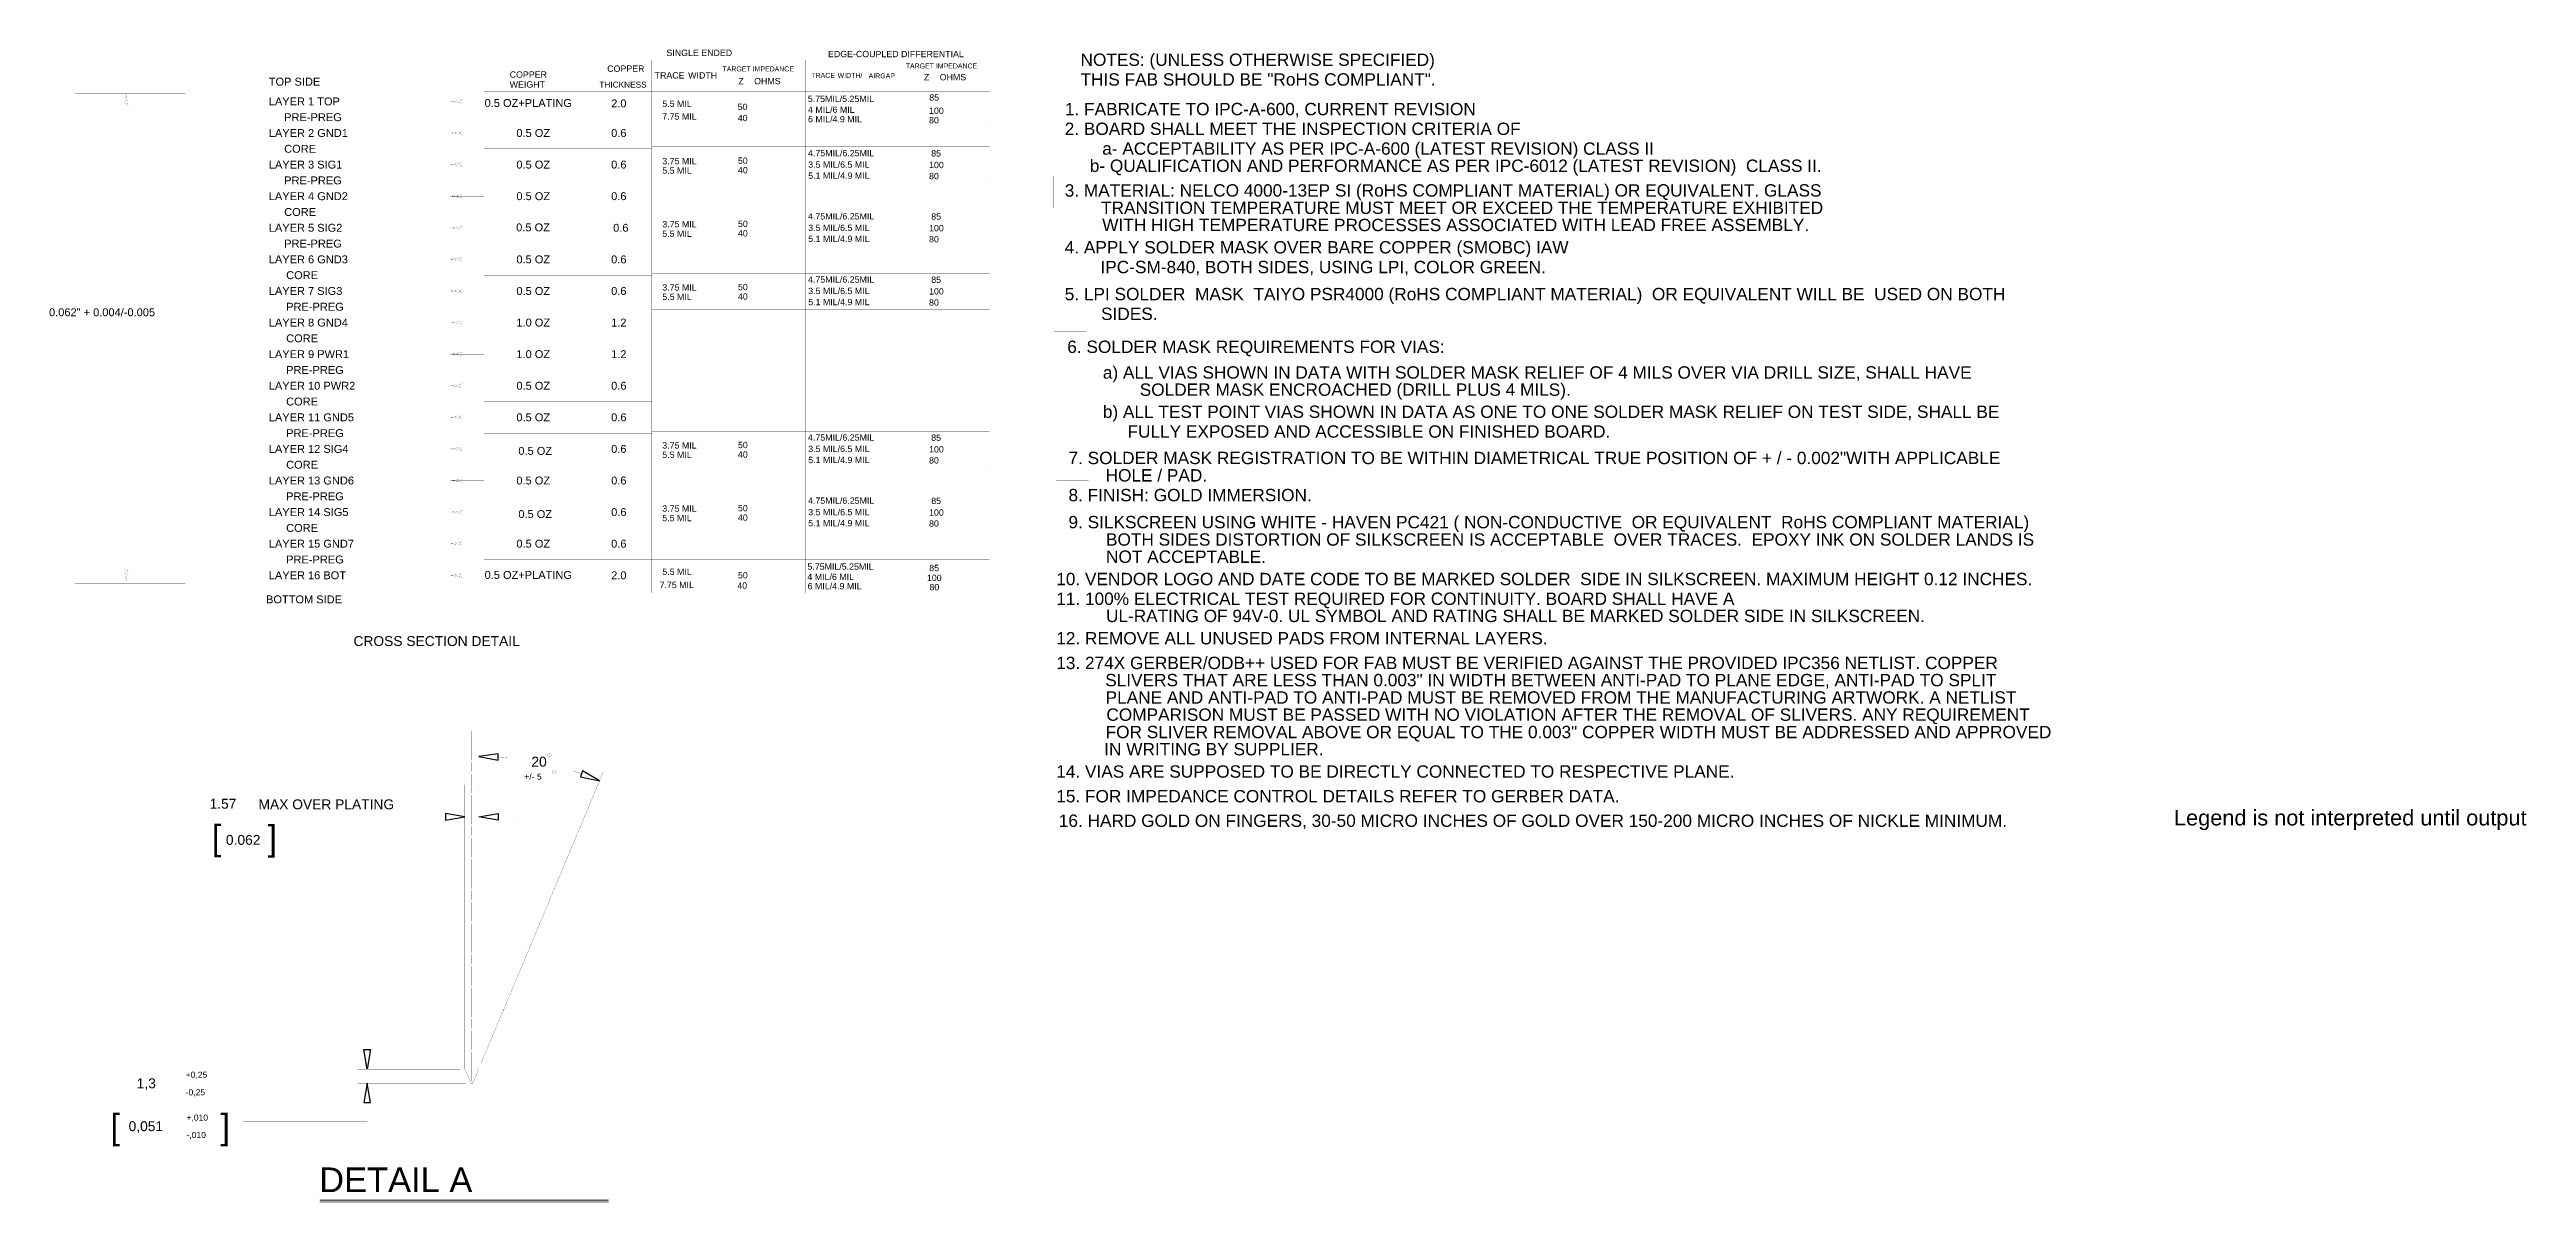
# Model space of a CAD drawing. Header units: inches. Extents: x -1.3 to 11.9, y -6.8 to 4.2.
# Drawn here: x -1.32 to 11.23, y -6.77 to -0.93 of the extents above; entities that cross this region are included whole.
import ezdxf

# ---------------------------------------------------------------- set-up
doc = ezdxf.new("R2010")
doc.units = ezdxf.units.IN
doc.header["$MEASUREMENT"] = 0
doc.layers.add('FAB_DWG_INFO', color=1, linetype='Continuous')
doc.styles.add('Arial', font='', dxfattribs={"height": 0.2})
doc.styles.get('Arial').set_extended_font_data('Arial')

msp = doc.modelspace()

# ---------------------------------------------------------------- texts
at = {"layer": 'FAB_DWG_INFO', "style": 'Arial'}
for s, height, p in [('SINGLE ENDED', 0.032, (1.808, -0.963)), ('SINGLE ENDED', 0.032, (1.808, -0.963)), ('EDGE-COUPLED DIFFERENTIAL', 0.032, (2.626, -0.969)), ('EDGE-COUPLED DIFFERENTIAL', 0.032, (2.626, -0.969)), ('TARGET IMPEDANCE', 0.0252, (3.02, -1.026)), ('TARGET IMPEDANCE', 0.0252, (3.02, -1.026)), ('NOTES: (UNLESS OTHERWISE SPECIFIED)', 0.0625, (3.905, -1.013)), ('TOP SIDE', 0.04, (-0.206, -1.113)), ('TOP SIDE', 0.04, (-0.206, -1.113)), ('WEIGHT', 0.032, (1.014, -1.123)), ('WEIGHT', 0.032, (1.014, -1.123)), ('COPPER', 0.032, (1.014, -1.073)), ('COPPER', 0.032, (1.014, -1.073)), ('THICKNESS', 0.03, (1.468, -1.123)), ('THICKNESS', 0.03, (1.468, -1.123)), ('COPPER', 0.032, (1.508, -1.043)), ('COPPER', 0.032, (1.508, -1.043)), ('TRACE', 0.032, (1.748, -1.077)), ('TRACE', 0.032, (1.748, -1.077)), ('WIDTH', 0.032, (1.918, -1.077)), ('WIDTH', 0.032, (1.918, -1.077)), ('TARGET IMPEDANCE', 0.0252, (2.092, -1.041)), ('TARGET IMPEDANCE', 0.0252, (2.092, -1.041)), ('Z', 0.032, (2.172, -1.106)), ('Z', 0.032, (2.172, -1.106)), ('OHMS', 0.032, (2.252, -1.106)), ('OHMS', 0.032, (2.252, -1.106)), ('TRACE', 0.0252, (2.542, -1.074)), ('TRACE', 0.0252, (2.542, -1.074)), ('WIDTH/', 0.0252, (2.675, -1.074)), ('WIDTH/', 0.0252, (2.675, -1.074)), ('AIRGAP', 0.0252, (2.832, -1.076)), ('AIRGAP', 0.0252, (2.832, -1.076)), ('Z', 0.032, (3.112, -1.086)), ('Z', 0.032, (3.112, -1.086)), ('OHMS', 0.032, (3.192, -1.086)), ('OHMS', 0.032, (3.192, -1.086)), ('THIS FAB SHOULD BE "RoHS COMPLIANT".', 0.0625, (3.905, -1.113)), ('LAYER 1 TOP', 0.04, (-0.206, -1.213)), ('LAYER 1 TOP', 0.04, (-0.206, -1.213)), ('PRE-PREG', 0.04, (-0.128, -1.293)), ('PRE-PREG', 0.04, (-0.128, -1.293)), ('0.5 OZ+PLATING', 0.04, (0.887, -1.221)), ('0.5 OZ+PLATING', 0.04, (0.887, -1.221)), ('2.0', 0.04, (1.528, -1.223)), ('2.0', 0.04, (1.528, -1.223)), ('5.5 MIL', 0.032, (1.787, -1.221)), ('5.5 MIL', 0.032, (1.787, -1.221)), ('7.75 MIL', 0.032, (1.787, -1.285)), ('50', 0.032, (2.169, -1.237)), ('50', 0.032, (2.169, -1.237)), ('5.75MIL/5.25MIL', 0.032, (2.524, -1.196)), ('5.75MIL/5.25MIL', 0.032, (2.524, -1.196)), ('4 MIL/6 MIL', 0.032, (2.525, -1.251)), ('85', 0.032, (3.139, -1.189)), ('100', 0.032, (3.138, -1.256)), ('1. FABRICATE TO IPC-A-600, CURRENT REVISION', 0.0625, (3.826, -1.263)), ('LAYER 2 GND1', 0.04, (-0.206, -1.373)), ('LAYER 2 GND1', 0.04, (-0.206, -1.373)), ('0.5 OZ', 0.04, (1.048, -1.373)), ('0.5 OZ', 0.04, (1.048, -1.373)), ('0.6', 0.04, (1.528, -1.373)), ('0.6', 0.04, (1.528, -1.373)), ('40', 0.032, (2.169, -1.293)), ('6 MIL/4.9 MIL', 0.032, (2.525, -1.299)), ('80', 0.032, (3.138, -1.304)), ('2. BOARD SHALL MEET THE INSPECTION CRITERIA OF', 0.0625, (3.825, -1.363)), ('LAYER 3 SIG1', 0.04, (-0.206, -1.533)), ('LAYER 3 SIG1', 0.04, (-0.206, -1.533)), ('CORE', 0.04, (-0.128, -1.453)), ('CORE', 0.04, (-0.128, -1.453)), ('0.5 OZ', 0.04, (1.048, -1.533)), ('0.5 OZ', 0.04, (1.048, -1.533)), ('0.6', 0.04, (1.528, -1.533)), ('0.6', 0.04, (1.528, -1.533)), ('3.75 MIL', 0.032, (1.787, -1.511)), ('3.75 MIL', 0.032, (1.787, -1.511)), ('50', 0.032, (2.17, -1.509)), ('50', 0.032, (2.17, -1.509)), ('4.75MIL/6.25MIL', 0.032, (2.525, -1.471)), ('4.75MIL/6.25MIL', 0.032, (2.525, -1.471)), ('3.5 MIL/6.5 MIL', 0.032, (2.526, -1.529)), ('100', 0.032, (3.138, -1.531)), ('85', 0.032, (3.149, -1.472)), ('b- QUALIFICATION AND PERFORMANCE AS PER IPC-6012 (LATEST REVISION)  CLASS II.', 0.0625, (3.952, -1.55)), ('a- ACCEPTABILITY AS PER IPC-A-600 (LATEST REVISION) CLASS II', 0.0625, (4.015, -1.463)), ('PRE-PREG', 0.04, (-0.128, -1.613)), ('PRE-PREG', 0.04, (-0.128, -1.613)), ('5.5 MIL', 0.032, (1.787, -1.559)), ('40', 0.032, (2.17, -1.557)), ('5.1 MIL/4.9 MIL', 0.032, (2.526, -1.585)), ('80', 0.032, (3.138, -1.587)), ('3. MATERIAL: NELCO 4000-13EP SI (RoHS COMPLIANT MATERIAL) OR EQUIVALENT. GLASS', 0.0625, (3.825, -1.675)), ('LAYER 4 GND2', 0.04, (-0.206, -1.693)), ('LAYER 4 GND2', 0.04, (-0.206, -1.693)), ('CORE', 0.04, (-0.128, -1.773)), ('CORE', 0.04, (-0.128, -1.773)), ('0.5 OZ', 0.04, (1.048, -1.693)), ('0.5 OZ', 0.04, (1.048, -1.693)), ('0.6', 0.04, (1.528, -1.693)), ('0.6', 0.04, (1.528, -1.693)), ('TRANSITION TEMPERATURE MUST MEET OR EXCEED THE TEMPERATURE EXHIBITED', 0.0625, (4.009, -1.763)), ('LAYER 5 SIG2', 0.04, (-0.206, -1.853)), ('LAYER 5 SIG2', 0.04, (-0.206, -1.853)), ('0.5 OZ', 0.04, (1.047, -1.851)), ('0.5 OZ', 0.04, (1.047, -1.851)), ('0.6', 0.04, (1.538, -1.853)), ('0.6', 0.04, (1.538, -1.853)), ('3.75 MIL', 0.032, (1.787, -1.831)), ('5.5 MIL', 0.032, (1.787, -1.879)), ('40', 0.032, (2.17, -1.877)), ('50', 0.032, (2.17, -1.829)), ('4.75MIL/6.25MIL', 0.032, (2.525, -1.791)), ('3.5 MIL/6.5 MIL', 0.032, (2.526, -1.849)), ('5.1 MIL/4.9 MIL', 0.032, (2.526, -1.905)), ('80', 0.032, (3.138, -1.907)), ('100', 0.032, (3.138, -1.851)), ('85', 0.032, (3.149, -1.792)), ('WITH HIGH TEMPERATURE PROCESSES ASSOCIATED WITH LEAD FREE ASSEMBLY.', 0.0625, (4.015, -1.85)), ('LAYER 6 GND3', 0.04, (-0.206, -2.013)), ('LAYER 6 GND3', 0.04, (-0.206, -2.013)), ('PRE-PREG', 0.04, (-0.128, -1.933)), ('PRE-PREG', 0.04, (-0.128, -1.933)), ('0.5 OZ', 0.04, (1.048, -2.013)), ('0.5 OZ', 0.04, (1.048, -2.013)), ('0.6', 0.04, (1.528, -2.013)), ('0.6', 0.04, (1.528, -2.013)), ('4. APPLY SOLDER MASK OVER BARE COPPER (SMOBC) IAW', 0.0625, (3.825, -1.963)), ('IPC-SM-840, BOTH SIDES, USING LPI, COLOR GREEN.', 0.0625, (4.006, -2.063)), ('LAYER 7 SIG3', 0.04, (-0.206, -2.173)), ('LAYER 7 SIG3', 0.04, (-0.206, -2.173)), ('CORE', 0.04, (-0.118, -2.093)), ('CORE', 0.04, (-0.118, -2.093)), ('0.5 OZ', 0.04, (1.048, -2.173)), ('0.5 OZ', 0.04, (1.048, -2.173)), ('0.6', 0.04, (1.528, -2.173)), ('0.6', 0.04, (1.528, -2.173)), ('3.75 MIL', 0.032, (1.787, -2.151)), ('50', 0.032, (2.17, -2.149)), ('4.75MIL/6.25MIL', 0.032, (2.525, -2.111)), ('85', 0.032, (3.149, -2.112)), ('0.062" + 0.004/-0.005', 0.04, (-1.319, -2.281)), ('0.062" + 0.004/-0.005', 0.04, (-1.319, -2.281)), ('PRE-PREG', 0.04, (-0.118, -2.253)), ('PRE-PREG', 0.04, (-0.118, -2.253)), ('5.5 MIL', 0.032, (1.787, -2.199)), ('40', 0.032, (2.17, -2.197)), ('3.5 MIL/6.5 MIL', 0.032, (2.526, -2.169)), ('5.1 MIL/4.9 MIL', 0.032, (2.526, -2.225)), ('80', 0.032, (3.138, -2.227)), ('100', 0.032, (3.138, -2.171)), ('5. LPI SOLDER  MASK  TAIYO PSR4000 (RoHS COMPLIANT MATERIAL)  OR EQUIVALENT WILL BE  USED ON BOTH', 0.0625, (3.825, -2.2)), ('SIDES.', 0.0625, (4.009, -2.3)), ('LAYER 8 GND4', 0.04, (-0.206, -2.333)), ('LAYER 8 GND4', 0.04, (-0.206, -2.333)), ('CORE', 0.04, (-0.118, -2.413)), ('CORE', 0.04, (-0.118, -2.413)), ('1.0 OZ', 0.04, (1.048, -2.333)), ('1.0 OZ', 0.04, (1.048, -2.333)), ('1.2', 0.04, (1.528, -2.333)), ('1.2', 0.04, (1.528, -2.333)), ('LAYER 9 PWR1', 0.04, (-0.206, -2.493)), ('LAYER 9 PWR1', 0.04, (-0.206, -2.493)), ('1.0 OZ', 0.04, (1.048, -2.493)), ('1.0 OZ', 0.04, (1.048, -2.493)), ('1.2', 0.04, (1.528, -2.493)), ('1.2', 0.04, (1.528, -2.493)), ('6. SOLDER MASK REQUIREMENTS FOR VIAS:', 0.0625, (3.838, -2.467)), ('LAYER 10 PWR2', 0.04, (-0.206, -2.653)), ('LAYER 10 PWR2', 0.04, (-0.206, -2.653)), ('PRE-PREG', 0.04, (-0.118, -2.573)), ('PRE-PREG', 0.04, (-0.118, -2.573)), ('0.5 OZ', 0.04, (1.048, -2.653)), ('0.5 OZ', 0.04, (1.048, -2.653)), ('0.6', 0.04, (1.528, -2.653)), ('0.6', 0.04, (1.528, -2.653)), ('a) ALL VIAS SHOWN IN DATA WITH SOLDER MASK RELIEF OF 4 MILS OVER VIA DRILL SIZE, SHALL HAVE', 0.0625, (4.018, -2.597)), ('SOLDER MASK ENCROACHED (DRILL PLUS 4 MILS).', 0.0625, (4.205, -2.684)), ('CORE', 0.04, (-0.118, -2.733)), ('CORE', 0.04, (-0.118, -2.733)), ('b) ALL TEST POINT VIAS SHOWN IN DATA AS ONE TO ONE SOLDER MASK RELIEF ON TEST SIDE, SHALL BE', 0.0625, (4.018, -2.796)), ('LAYER 11 GND5', 0.04, (-0.206, -2.813)), ('LAYER 11 GND5', 0.04, (-0.206, -2.813)), ('PRE-PREG', 0.04, (-0.118, -2.893)), ('PRE-PREG', 0.04, (-0.118, -2.893)), ('0.5 OZ', 0.04, (1.048, -2.813)), ('0.5 OZ', 0.04, (1.048, -2.813)), ('0.6', 0.04, (1.528, -2.813)), ('0.6', 0.04, (1.528, -2.813)), ('4.75MIL/6.25MIL', 0.032, (2.525, -2.911)), ('85', 0.032, (3.149, -2.912)), ('FULLY EXPOSED AND ACCESSIBLE ON FINISHED BOARD.', 0.0625, (4.143, -2.896)), ('LAYER 12 SIG4', 0.04, (-0.206, -2.973)), ('LAYER 12 SIG4', 0.04, (-0.206, -2.973)), ('0.5 OZ', 0.04, (1.058, -2.983)), ('0.5 OZ', 0.04, (1.058, -2.983)), ('0.6', 0.04, (1.528, -2.973)), ('0.6', 0.04, (1.528, -2.973)), ('3.75 MIL', 0.032, (1.787, -2.951)), ('5.5 MIL', 0.032, (1.787, -2.999)), ('40', 0.032, (2.17, -2.997)), ('50', 0.032, (2.17, -2.949)), ('3.5 MIL/6.5 MIL', 0.032, (2.526, -2.969)), ('5.1 MIL/4.9 MIL', 0.032, (2.526, -3.025)), ('80', 0.032, (3.138, -3.027)), ('100', 0.032, (3.138, -2.971)), ('7. SOLDER MASK REGISTRATION TO BE WITHIN DIAMETRICAL TRUE POSITION OF + / - 0.002"WITH APPLICABLE', 0.0625, (3.844, -3.03)), ('LAYER 13 GND6', 0.04, (-0.206, -3.133)), ('LAYER 13 GND6', 0.04, (-0.206, -3.133)), ('CORE', 0.04, (-0.118, -3.053)), ('CORE', 0.04, (-0.118, -3.053)), ('0.5 OZ', 0.04, (1.048, -3.133)), ('0.5 OZ', 0.04, (1.048, -3.133)), ('0.6', 0.04, (1.528, -3.133)), ('0.6', 0.04, (1.528, -3.133)), ('HOLE / PAD.', 0.0625, (4.032, -3.118)), ('LAYER 14 SIG5', 0.04, (-0.206, -3.293)), ('LAYER 14 SIG5', 0.04, (-0.206, -3.293)), ('PRE-PREG', 0.04, (-0.118, -3.213)), ('PRE-PREG', 0.04, (-0.118, -3.213)), ('0.6', 0.04, (1.528, -3.293)), ('0.6', 0.04, (1.528, -3.293)), ('3.75 MIL', 0.032, (1.787, -3.271)), ('50', 0.032, (2.17, -3.269)), ('4.75MIL/6.25MIL', 0.032, (2.525, -3.231)), ('3.5 MIL/6.5 MIL', 0.032, (2.526, -3.289)), ('100', 0.032, (3.138, -3.291)), ('85', 0.032, (3.149, -3.232)), ('8. FINISH: GOLD IMMERSION.', 0.0625, (3.844, -3.218)), ('CORE', 0.04, (-0.118, -3.373)), ('CORE', 0.04, (-0.118, -3.373)), ('0.5 OZ', 0.04, (1.058, -3.303)), ('0.5 OZ', 0.04, (1.058, -3.303)), ('5.5 MIL', 0.032, (1.787, -3.319)), ('40', 0.032, (2.17, -3.317)), ('5.1 MIL/4.9 MIL', 0.032, (2.526, -3.345)), ('80', 0.032, (3.138, -3.347)), ('9. SILKSCREEN USING WHITE - HAVEN PC421 ( NON-CONDUCTIVE  OR EQUIVALENT  RoHS COMPLIANT MATERIAL)', 0.0625, (3.844, -3.355)), ('BOTH SIDES DISTORTION OF SILKSCREEN IS ACCEPTABLE  OVER TRACES.  EPOXY INK ON SOLDER LANDS IS', 0.0625, (4.034, -3.443)), ('LAYER 15 GND7', 0.04, (-0.206, -3.453)), ('LAYER 15 GND7', 0.04, (-0.206, -3.453)), ('PRE-PREG', 0.04, (-0.118, -3.533)), ('PRE-PREG', 0.04, (-0.118, -3.533)), ('0.5 OZ', 0.04, (1.048, -3.453)), ('0.5 OZ', 0.04, (1.048, -3.453)), ('0.6', 0.04, (1.528, -3.453)), ('0.6', 0.04, (1.528, -3.453)), ('NOT ACCEPTABLE.', 0.0625, (4.034, -3.53)), ('LAYER 16 BOT', 0.04, (-0.206, -3.613)), ('LAYER 16 BOT', 0.04, (-0.206, -3.613)), ('0.5 OZ+PLATING', 0.04, (0.887, -3.611)), ('0.5 OZ+PLATING', 0.04, (0.887, -3.611)), ('2.0', 0.04, (1.528, -3.613)), ('2.0', 0.04, (1.528, -3.613)), ('7.75 MIL', 0.032, (1.773, -3.658)), ('5.5 MIL', 0.032, (1.787, -3.591)), ('40', 0.032, (2.167, -3.661)), ('50', 0.032, (2.17, -3.609)), ('4 MIL/6 MIL', 0.032, (2.522, -3.617)), ('5.75MIL/5.25MIL', 0.032, (2.522, -3.565)), ('6 MIL/4.9 MIL', 0.032, (2.523, -3.664)), ('100', 0.032, (3.127, -3.622)), ('85', 0.032, (3.139, -3.572)), ('80', 0.032, (3.14, -3.669)), ('10. VENDOR LOGO AND DATE CODE TO BE MARKED SOLDER  SIDE IN SILKSCREEN. MAXIMUM HEIGHT 0.12 INCHES.', 0.0625, (3.782, -3.643)), ('BOTTOM SIDE', 0.04, (-0.22, -3.735)), ('BOTTOM SIDE', 0.04, (-0.22, -3.735)), ('11. 100% ELECTRICAL TEST REQUIRED FOR CONTINUITY. BOARD SHALL HAVE A', 0.0625, (3.782, -3.743)), ('12. REMOVE ALL UNUSED PADS FROM INTERNAL LAYERS.', 0.0625, (3.782, -3.943)), ('UL-RATING OF 94V-0. UL SYMBOL AND RATING SHALL BE MARKED SOLDER SIDE IN SILKSCREEN.', 0.0625, (4.034, -3.83)), ('CROSS SECTION DETAIL', 0.05, (0.223, -3.951)), ('CROSS SECTION DETAIL', 0.05, (0.223, -3.951)), ('13. 274X GERBER/ODB++ USED FOR FAB MUST BE VERIFIED AGAINST THE PROVIDED IPC356 NETLIST. COPPER', 0.0625, (3.782, -4.068)), ('SLIVERS THAT ARE LESS THAN 0.003" IN WIDTH BETWEEN ANTI-PAD TO PLANE EDGE, ANTI-PAD TO SPLIT', 0.0625, (4.03, -4.155)), ('PLANE AND ANTI-PAD TO ANTI-PAD MUST BE REMOVED FROM THE MANUFACTURING ARTWORK. A NETLIST', 0.0625, (4.032, -4.243)), ('FOR SLIVER REMOVAL ABOVE OR EQUAL TO THE 0.003" COPPER WIDTH MUST BE ADDRESSED AND APPROVED', 0.0625, (4.032, -4.418)), ('COMPARISON MUST BE PASSED WITH NO VIOLATION AFTER THE REMOVAL OF SLIVERS. ANY REQUIREMENT', 0.0625, (4.036, -4.33)), ('20', 0.05, (1.124, -4.562)), ('IN WRITING BY SUPPLIER.', 0.0625, (4.025, -4.505)), ('+/- 5', 0.031, (1.088, -4.628)), ('14. VIAS ARE SUPPOSED TO BE DIRECTLY CONNECTED TO RESPECTIVE PLANE.', 0.0625, (3.782, -4.618)), ('1.57', 0.05, (-0.506, -4.775)), ('MAX OVER PLATING', 0.05, (-0.258, -4.778)), ('15. FOR IMPEDANCE CONTROL DETAILS REFER TO GERBER DATA.', 0.0625, (3.782, -4.743)), ('[', 0.125, (-0.495, -4.983)), (']', 0.125, (-0.212, -4.985)), ('16. HARD GOLD ON FINGERS, 30-50 MICRO INCHES OF GOLD OVER 150-200 MICRO INCHES OF NICKLE MINIMUM.', 0.0625, (3.795, -4.867)), ('Legend is not interpreted until output', 0.07874, (9.443, -4.86)), ('0.062', 0.05, (-0.423, -4.958)), ('1,3', 0.05, (-0.875, -6.191)), ('+0,25', 0.031, (-0.627, -6.138)), ('-0,25', 0.031, (-0.627, -6.227)), ('[', 0.125, (-1.008, -6.447)), ('0,051', 0.05, (-0.916, -6.408)), ('+,010', 0.031, (-0.623, -6.355)), (']', 0.125, (-0.451, -6.447)), ('-,010', 0.031, (-0.623, -6.443)), ('DETAIL A', 0.125, (0.049, -6.717))]:
    msp.add_text(s, height=height, dxfattribs=at).set_placement(p)

# ---------------------------------------------------------------- linework, layer by layer
at = {"layer": 'FAB_DWG_INFO'}
for p, q in [((0.956, -4.498), (0.857, -4.511)), ((0.857, -4.511), (0.955, -4.53)), ((0.955, -4.53), (0.956, -4.498)), ((0.955, -4.53), (0.955, -4.53)), ((1.383, -4.584), (1.372, -4.614)), ((1.372, -4.614), (1.469, -4.634)), ((1.383, -4.584), (1.383, -4.584)), ((1.469, -4.634), (1.383, -4.584)), ((0.689, -4.8), (0.689, -4.8)), ((0.689, -4.8), (0.689, -4.833)), ((0.787, -4.817), (0.689, -4.8)), ((0.689, -4.833), (0.787, -4.817)), ((0.857, -4.817), (0.955, -4.8)), ((0.955, -4.833), (0.857, -4.817)), ((0.955, -4.8), (0.955, -4.8)), ((0.955, -4.8), (0.955, -4.833)), ((0.276, -5.995), (0.276, -5.995)), ((0.276, -5.995), (0.309, -5.995)), ((0.293, -6.094), (0.276, -5.995)), ((0.309, -5.995), (0.293, -6.094)), ((0.293, -6.165), (0.276, -6.263)), ((0.276, -6.263), (0.276, -6.263)), ((0.276, -6.263), (0.309, -6.263)), ((0.309, -6.263), (0.293, -6.165))]:
    msp.add_line(p, q, dxfattribs=at)
for points in [[(1.454, -3.683, 0.0004, 0.0004, 0), (1.454, -0.983, 0.0004, 0.0004, 0)], [(1.454, -3.683, 0.0004, 0.0004, 0), (1.454, -0.983, 0.0004, 0.0004, 0)], [(1.734, -3.683, 0.0004, 0.0004, 0), (1.734, -0.983, 0.0004, 0.0004, 0)], [(1.734, -3.683, 0.0004, 0.0004, 0), (1.734, -0.983, 0.0004, 0.0004, 0)], [(2.074, -3.683, 0.0004, 0.0004, 0), (2.074, -0.983, 0.0004, 0.0004, 0)], [(2.074, -3.683, 0.0004, 0.0004, 0), (2.074, -0.983, 0.0004, 0.0004, 0)], [(2.514, -3.683, 0.0004, 0.0004, 0), (2.514, -0.983, 0.0004, 0.0004, 0)], [(2.514, -3.683, 0.0004, 0.0004, 0), (2.514, -0.983, 0.0004, 0.0004, 0)], [(3.004, -3.683, 0.0004, 0.0004, 0), (3.004, -0.983, 0.0004, 0.0004, 0)], [(3.004, -3.683, 0.0004, 0.0004, 0), (3.004, -0.983, 0.0004, 0.0004, 0)], [(-1.188, -1.153, 0.0004, 0.0004, 0), (-0.628, -1.153, 0.0004, 0.0004, 0)], [(-1.188, -1.153, 0.0004, 0.0004, 0), (-0.628, -1.153, 0.0004, 0.0004, 0)], [(-0.938, -1.213, 0.0004, 0.0004, 0), (-0.928, -1.153, 0.0004, 0.0004, 0)], [(-0.938, -1.213, 0.0004, 0.0004, 0), (-0.928, -1.153, 0.0004, 0.0004, 0)], [(-0.938, -1.213, 0.0004, 0.0004, 0), (-0.928, -1.201, 0.0004, 0.0004, 0)], [(-0.938, -1.213, 0.0004, 0.0004, 0), (-0.928, -1.201, 0.0004, 0.0004, 0)], [(-0.933, -1.207, 0.0004, 0.0004, 0), (-0.928, -1.153, 0.0004, 0.0004, 0)], [(-0.933, -1.207, 0.0004, 0.0004, 0), (-0.928, -1.153, 0.0004, 0.0004, 0)], [(-0.933, -1.207, 0.0004, 0.0004, 0), (-0.928, -1.201, 0.0004, 0.0004, 0)], [(-0.933, -1.207, 0.0004, 0.0004, 0), (-0.928, -1.201, 0.0004, 0.0004, 0)], [(-0.928, -1.201, 0.0004, 0.0004, 0), (-0.928, -1.153, 0.0004, 0.0004, 0)], [(-0.928, -1.153, 0.0004, 0.0004, 0), (-0.923, -1.207, 0.0004, 0.0004, 0)], [(-0.928, -1.153, 0.0004, 0.0004, 0), (-0.918, -1.213, 0.0004, 0.0004, 0)], [(-0.928, -2.153, 0.0004, 0.0004, 0), (-0.928, -1.153, 0.0004, 0.0004, 0)], [(-0.928, -1.201, 0.0004, 0.0004, 0), (-0.928, -1.153, 0.0004, 0.0004, 0)], [(-0.928, -1.153, 0.0004, 0.0004, 0), (-0.923, -1.207, 0.0004, 0.0004, 0)], [(-0.928, -1.153, 0.0004, 0.0004, 0), (-0.918, -1.213, 0.0004, 0.0004, 0)], [(-0.928, -2.153, 0.0004, 0.0004, 0), (-0.928, -1.153, 0.0004, 0.0004, 0)], [(-0.928, -1.201, 0.0004, 0.0004, 0), (-0.918, -1.213, 0.0004, 0.0004, 0)], [(-0.928, -1.201, 0.0004, 0.0004, 0), (-0.918, -1.213, 0.0004, 0.0004, 0)], [(-0.923, -1.207, 0.0004, 0.0004, 0), (-0.918, -1.213, 0.0004, 0.0004, 0)], [(-0.923, -1.207, 0.0004, 0.0004, 0), (-0.918, -1.213, 0.0004, 0.0004, 0)], [(0.714, -1.193, 0.0004, 0.0004, 0), (0.774, -1.183, 0.0004, 0.0004, 0)], [(0.714, -1.193, 0.0004, 0.0004, 0), (0.774, -1.183, 0.0004, 0.0004, 0)], [(0.714, -1.193, 0.0004, 0.0004, 0), (0.768, -1.188, 0.0004, 0.0004, 0)], [(0.714, -1.193, 0.0004, 0.0004, 0), (0.768, -1.188, 0.0004, 0.0004, 0)], [(0.714, -1.193, 0.0004, 0.0004, 0), (0.768, -1.198, 0.0004, 0.0004, 0)], [(0.714, -1.193, 0.0004, 0.0004, 0), (0.762, -1.193, 0.0004, 0.0004, 0)], [(0.714, -1.193, 0.0004, 0.0004, 0), (0.774, -1.203, 0.0004, 0.0004, 0)], [(0.714, -1.193, 0.0004, 0.0004, 0), (0.884, -1.193, 0.0004, 0.0004, 0)], [(0.714, -1.193, 0.0004, 0.0004, 0), (0.768, -1.198, 0.0004, 0.0004, 0)], [(0.714, -1.193, 0.0004, 0.0004, 0), (0.762, -1.193, 0.0004, 0.0004, 0)], [(0.714, -1.193, 0.0004, 0.0004, 0), (0.774, -1.203, 0.0004, 0.0004, 0)], [(0.714, -1.193, 0.0004, 0.0004, 0), (0.884, -1.193, 0.0004, 0.0004, 0)], [(0.762, -1.193, 0.0004, 0.0004, 0), (0.774, -1.183, 0.0004, 0.0004, 0)], [(0.762, -1.193, 0.0004, 0.0004, 0), (0.774, -1.183, 0.0004, 0.0004, 0)], [(0.762, -1.193, 0.0004, 0.0004, 0), (0.768, -1.198, 0.0004, 0.0004, 0)], [(0.762, -1.193, 0.0004, 0.0004, 0), (0.774, -1.203, 0.0004, 0.0004, 0)], [(0.762, -1.193, 0.0004, 0.0004, 0), (0.768, -1.198, 0.0004, 0.0004, 0)], [(0.762, -1.193, 0.0004, 0.0004, 0), (0.774, -1.203, 0.0004, 0.0004, 0)], [(0.768, -1.188, 0.0004, 0.0004, 0), (0.774, -1.183, 0.0004, 0.0004, 0)], [(0.768, -1.188, 0.0004, 0.0004, 0), (0.774, -1.183, 0.0004, 0.0004, 0)], [(0.884, -1.143, 0.0004, 0.0004, 0), (3.445, -1.143, 0.0004, 0.0004, 0)], [(0.884, -1.143, 0.0004, 0.0004, 0), (3.445, -1.143, 0.0004, 0.0004, 0)], [(0.714, -1.353, 0.0004, 0.0004, 0), (0.774, -1.343, 0.0004, 0.0004, 0)], [(0.714, -1.353, 0.0004, 0.0004, 0), (0.774, -1.343, 0.0004, 0.0004, 0)], [(0.714, -1.353, 0.0004, 0.0004, 0), (0.768, -1.348, 0.0004, 0.0004, 0)], [(0.714, -1.353, 0.0004, 0.0004, 0), (0.768, -1.348, 0.0004, 0.0004, 0)], [(0.714, -1.353, 0.0004, 0.0004, 0), (0.884, -1.353, 0.0004, 0.0004, 0)], [(0.714, -1.353, 0.0004, 0.0004, 0), (0.768, -1.358, 0.0004, 0.0004, 0)], [(0.714, -1.353, 0.0004, 0.0004, 0), (0.762, -1.353, 0.0004, 0.0004, 0)], [(0.714, -1.353, 0.0004, 0.0004, 0), (0.774, -1.363, 0.0004, 0.0004, 0)], [(0.714, -1.353, 0.0004, 0.0004, 0), (0.884, -1.353, 0.0004, 0.0004, 0)], [(0.714, -1.353, 0.0004, 0.0004, 0), (0.768, -1.358, 0.0004, 0.0004, 0)], [(0.714, -1.353, 0.0004, 0.0004, 0), (0.762, -1.353, 0.0004, 0.0004, 0)], [(0.714, -1.353, 0.0004, 0.0004, 0), (0.774, -1.363, 0.0004, 0.0004, 0)], [(0.762, -1.353, 0.0004, 0.0004, 0), (0.774, -1.343, 0.0004, 0.0004, 0)], [(0.762, -1.353, 0.0004, 0.0004, 0), (0.774, -1.343, 0.0004, 0.0004, 0)], [(0.762, -1.353, 0.0004, 0.0004, 0), (0.768, -1.358, 0.0004, 0.0004, 0)], [(0.762, -1.353, 0.0004, 0.0004, 0), (0.774, -1.363, 0.0004, 0.0004, 0)], [(0.762, -1.353, 0.0004, 0.0004, 0), (0.768, -1.358, 0.0004, 0.0004, 0)], [(0.762, -1.353, 0.0004, 0.0004, 0), (0.774, -1.363, 0.0004, 0.0004, 0)], [(0.768, -1.348, 0.0004, 0.0004, 0), (0.774, -1.343, 0.0004, 0.0004, 0)], [(0.768, -1.348, 0.0004, 0.0004, 0), (0.774, -1.343, 0.0004, 0.0004, 0)], [(0.884, -1.313, 0.0004, 0.0004, 0), (3.445, -1.313, 0.0004, 0.0004, 0)], [(0.884, -1.313, 0.0004, 0.0004, 0), (3.445, -1.313, 0.0004, 0.0004, 0)], [(0.714, -1.513, 0.0004, 0.0004, 0), (0.774, -1.503, 0.0004, 0.0004, 0)], [(0.714, -1.513, 0.0004, 0.0004, 0), (0.774, -1.503, 0.0004, 0.0004, 0)], [(0.762, -1.513, 0.0004, 0.0004, 0), (0.774, -1.503, 0.0004, 0.0004, 0)], [(0.762, -1.513, 0.0004, 0.0004, 0), (0.774, -1.503, 0.0004, 0.0004, 0)], [(0.768, -1.508, 0.0004, 0.0004, 0), (0.774, -1.503, 0.0004, 0.0004, 0)], [(0.768, -1.508, 0.0004, 0.0004, 0), (0.774, -1.503, 0.0004, 0.0004, 0)], [(0.884, -1.433, 0.0004, 0.0004, 0), (1.734, -1.433, 0.0004, 0.0004, 0)], [(0.884, -1.433, 0.0004, 0.0004, 0), (1.734, -1.433, 0.0004, 0.0004, 0)], [(1.734, -1.423, 0.0004, 0.0004, 0), (3.445, -1.423, 0.0004, 0.0004, 0)], [(1.734, -1.423, 0.0004, 0.0004, 0), (3.445, -1.423, 0.0004, 0.0004, 0)], [(0.714, -1.513, 0.0004, 0.0004, 0), (0.768, -1.508, 0.0004, 0.0004, 0)], [(0.714, -1.513, 0.0004, 0.0004, 0), (0.768, -1.508, 0.0004, 0.0004, 0)], [(0.714, -1.513, 0.0004, 0.0004, 0), (0.884, -1.513, 0.0004, 0.0004, 0)], [(0.714, -1.513, 0.0004, 0.0004, 0), (0.768, -1.518, 0.0004, 0.0004, 0)], [(0.714, -1.513, 0.0004, 0.0004, 0), (0.762, -1.513, 0.0004, 0.0004, 0)], [(0.714, -1.513, 0.0004, 0.0004, 0), (0.774, -1.523, 0.0004, 0.0004, 0)], [(0.714, -1.513, 0.0004, 0.0004, 0), (0.884, -1.513, 0.0004, 0.0004, 0)], [(0.714, -1.513, 0.0004, 0.0004, 0), (0.768, -1.518, 0.0004, 0.0004, 0)], [(0.714, -1.513, 0.0004, 0.0004, 0), (0.762, -1.513, 0.0004, 0.0004, 0)], [(0.714, -1.513, 0.0004, 0.0004, 0), (0.774, -1.523, 0.0004, 0.0004, 0)], [(0.762, -1.513, 0.0004, 0.0004, 0), (0.768, -1.518, 0.0004, 0.0004, 0)], [(0.762, -1.513, 0.0004, 0.0004, 0), (0.774, -1.523, 0.0004, 0.0004, 0)], [(0.762, -1.513, 0.0004, 0.0004, 0), (0.768, -1.518, 0.0004, 0.0004, 0)], [(0.762, -1.513, 0.0004, 0.0004, 0), (0.774, -1.523, 0.0004, 0.0004, 0)], [(0.884, -1.593, 0.0004, 0.0004, 0), (1.734, -1.593, 0.0004, 0.0004, 0)], [(0.884, -1.593, 0.0004, 0.0004, 0), (1.734, -1.593, 0.0004, 0.0004, 0)], [(1.734, -1.605, 0.0004, 0.0004, 0), (3.445, -1.605, 0.0004, 0.0004, 0)], [(1.734, -1.605, 0.0004, 0.0004, 0), (3.445, -1.605, 0.0004, 0.0004, 0)], [(3.77, -1.571, 0.0005, 0.0005, 0), (3.933, -1.571, 0.0005, 0.0005, 0)], [(3.77, -1.733, 0.0005, 0.0005, 0), (3.77, -1.571, 0.0005, 0.0005, 0)], [(3.933, -1.733, 0.0005, 0.0005, 0), (3.933, -1.571, 0.0005, 0.0005, 0)], [(0.714, -1.673, 0.0004, 0.0004, 0), (0.774, -1.663, 0.0004, 0.0004, 0)], [(0.714, -1.673, 0.0004, 0.0004, 0), (0.774, -1.663, 0.0004, 0.0004, 0)], [(0.714, -1.673, 0.0004, 0.0004, 0), (0.768, -1.668, 0.0004, 0.0004, 0)], [(0.714, -1.673, 0.0004, 0.0004, 0), (0.768, -1.668, 0.0004, 0.0004, 0)], [(0.714, -1.673, 0.0004, 0.0004, 0), (0.884, -1.673, 0.0004, 0.0004, 0)], [(0.714, -1.673, 0.0004, 0.0004, 0), (0.768, -1.678, 0.0004, 0.0004, 0)], [(0.714, -1.673, 0.0004, 0.0004, 0), (0.762, -1.673, 0.0004, 0.0004, 0)], [(0.714, -1.673, 0.0004, 0.0004, 0), (0.774, -1.683, 0.0004, 0.0004, 0)], [(0.714, -1.673, 0.0004, 0.0004, 0), (0.884, -1.673, 0.0004, 0.0004, 0)], [(0.714, -1.673, 0.0004, 0.0004, 0), (0.768, -1.678, 0.0004, 0.0004, 0)], [(0.714, -1.673, 0.0004, 0.0004, 0), (0.762, -1.673, 0.0004, 0.0004, 0)], [(0.714, -1.673, 0.0004, 0.0004, 0), (0.774, -1.683, 0.0004, 0.0004, 0)], [(0.762, -1.673, 0.0004, 0.0004, 0), (0.774, -1.663, 0.0004, 0.0004, 0)], [(0.762, -1.673, 0.0004, 0.0004, 0), (0.774, -1.663, 0.0004, 0.0004, 0)], [(0.762, -1.673, 0.0004, 0.0004, 0), (0.768, -1.678, 0.0004, 0.0004, 0)], [(0.762, -1.673, 0.0004, 0.0004, 0), (0.774, -1.683, 0.0004, 0.0004, 0)], [(0.762, -1.673, 0.0004, 0.0004, 0), (0.768, -1.678, 0.0004, 0.0004, 0)], [(0.762, -1.673, 0.0004, 0.0004, 0), (0.774, -1.683, 0.0004, 0.0004, 0)], [(0.768, -1.668, 0.0004, 0.0004, 0), (0.774, -1.663, 0.0004, 0.0004, 0)], [(0.768, -1.668, 0.0004, 0.0004, 0), (0.774, -1.663, 0.0004, 0.0004, 0)], [(0.884, -1.753, 0.0004, 0.0004, 0), (1.734, -1.753, 0.0004, 0.0004, 0)], [(0.884, -1.753, 0.0004, 0.0004, 0), (1.734, -1.753, 0.0004, 0.0004, 0)], [(1.734, -1.743, 0.0004, 0.0004, 0), (3.445, -1.743, 0.0004, 0.0004, 0)], [(3.77, -1.733, 0.0005, 0.0005, 0), (3.933, -1.733, 0.0005, 0.0005, 0)], [(0.714, -1.833, 0.0004, 0.0004, 0), (0.774, -1.823, 0.0004, 0.0004, 0)], [(0.714, -1.833, 0.0004, 0.0004, 0), (0.774, -1.823, 0.0004, 0.0004, 0)], [(0.714, -1.833, 0.0004, 0.0004, 0), (0.768, -1.828, 0.0004, 0.0004, 0)], [(0.714, -1.833, 0.0004, 0.0004, 0), (0.768, -1.828, 0.0004, 0.0004, 0)], [(0.714, -1.833, 0.0004, 0.0004, 0), (0.884, -1.833, 0.0004, 0.0004, 0)], [(0.714, -1.833, 0.0004, 0.0004, 0), (0.768, -1.838, 0.0004, 0.0004, 0)], [(0.714, -1.833, 0.0004, 0.0004, 0), (0.762, -1.833, 0.0004, 0.0004, 0)], [(0.714, -1.833, 0.0004, 0.0004, 0), (0.774, -1.843, 0.0004, 0.0004, 0)], [(0.714, -1.833, 0.0004, 0.0004, 0), (0.884, -1.833, 0.0004, 0.0004, 0)], [(0.714, -1.833, 0.0004, 0.0004, 0), (0.768, -1.838, 0.0004, 0.0004, 0)], [(0.714, -1.833, 0.0004, 0.0004, 0), (0.762, -1.833, 0.0004, 0.0004, 0)], [(0.714, -1.833, 0.0004, 0.0004, 0), (0.774, -1.843, 0.0004, 0.0004, 0)], [(0.762, -1.833, 0.0004, 0.0004, 0), (0.774, -1.823, 0.0004, 0.0004, 0)], [(0.762, -1.833, 0.0004, 0.0004, 0), (0.774, -1.823, 0.0004, 0.0004, 0)], [(0.762, -1.833, 0.0004, 0.0004, 0), (0.768, -1.838, 0.0004, 0.0004, 0)], [(0.762, -1.833, 0.0004, 0.0004, 0), (0.774, -1.843, 0.0004, 0.0004, 0)], [(0.762, -1.833, 0.0004, 0.0004, 0), (0.768, -1.838, 0.0004, 0.0004, 0)], [(0.762, -1.833, 0.0004, 0.0004, 0), (0.774, -1.843, 0.0004, 0.0004, 0)], [(0.768, -1.828, 0.0004, 0.0004, 0), (0.774, -1.823, 0.0004, 0.0004, 0)], [(0.768, -1.828, 0.0004, 0.0004, 0), (0.774, -1.823, 0.0004, 0.0004, 0)], [(0.714, -1.993, 0.0004, 0.0004, 0), (0.774, -1.983, 0.0004, 0.0004, 0)], [(0.714, -1.993, 0.0004, 0.0004, 0), (0.774, -1.983, 0.0004, 0.0004, 0)], [(0.714, -1.993, 0.0004, 0.0004, 0), (0.768, -1.988, 0.0004, 0.0004, 0)], [(0.714, -1.993, 0.0004, 0.0004, 0), (0.768, -1.988, 0.0004, 0.0004, 0)], [(0.714, -1.993, 0.0004, 0.0004, 0), (0.884, -1.993, 0.0004, 0.0004, 0)], [(0.714, -1.993, 0.0004, 0.0004, 0), (0.768, -1.998, 0.0004, 0.0004, 0)], [(0.714, -1.993, 0.0004, 0.0004, 0), (0.762, -1.993, 0.0004, 0.0004, 0)], [(0.714, -1.993, 0.0004, 0.0004, 0), (0.774, -2.003, 0.0004, 0.0004, 0)], [(0.714, -1.993, 0.0004, 0.0004, 0), (0.884, -1.993, 0.0004, 0.0004, 0)], [(0.714, -1.993, 0.0004, 0.0004, 0), (0.768, -1.998, 0.0004, 0.0004, 0)], [(0.714, -1.993, 0.0004, 0.0004, 0), (0.762, -1.993, 0.0004, 0.0004, 0)], [(0.714, -1.993, 0.0004, 0.0004, 0), (0.774, -2.003, 0.0004, 0.0004, 0)], [(0.762, -1.993, 0.0004, 0.0004, 0), (0.774, -1.983, 0.0004, 0.0004, 0)], [(0.762, -1.993, 0.0004, 0.0004, 0), (0.774, -1.983, 0.0004, 0.0004, 0)], [(0.762, -1.993, 0.0004, 0.0004, 0), (0.768, -1.998, 0.0004, 0.0004, 0)], [(0.762, -1.993, 0.0004, 0.0004, 0), (0.774, -2.003, 0.0004, 0.0004, 0)], [(0.762, -1.993, 0.0004, 0.0004, 0), (0.768, -1.998, 0.0004, 0.0004, 0)], [(0.762, -1.993, 0.0004, 0.0004, 0), (0.774, -2.003, 0.0004, 0.0004, 0)], [(0.768, -1.988, 0.0004, 0.0004, 0), (0.774, -1.983, 0.0004, 0.0004, 0)], [(0.768, -1.988, 0.0004, 0.0004, 0), (0.774, -1.983, 0.0004, 0.0004, 0)], [(0.884, -1.913, 0.0004, 0.0004, 0), (1.734, -1.913, 0.0004, 0.0004, 0)], [(0.884, -1.913, 0.0004, 0.0004, 0), (1.734, -1.913, 0.0004, 0.0004, 0)], [(1.734, -1.925, 0.0004, 0.0004, 0), (3.445, -1.925, 0.0004, 0.0004, 0)], [(0.884, -2.073, 0.0004, 0.0004, 0), (1.734, -2.073, 0.0004, 0.0004, 0)], [(0.884, -2.073, 0.0004, 0.0004, 0), (1.734, -2.073, 0.0004, 0.0004, 0)], [(1.734, -2.063, 0.0004, 0.0004, 0), (3.445, -2.063, 0.0004, 0.0004, 0)], [(0.714, -2.153, 0.0004, 0.0004, 0), (0.774, -2.143, 0.0004, 0.0004, 0)], [(0.714, -2.153, 0.0004, 0.0004, 0), (0.774, -2.143, 0.0004, 0.0004, 0)], [(0.714, -2.153, 0.0004, 0.0004, 0), (0.768, -2.148, 0.0004, 0.0004, 0)], [(0.714, -2.153, 0.0004, 0.0004, 0), (0.768, -2.148, 0.0004, 0.0004, 0)], [(0.714, -2.153, 0.0004, 0.0004, 0), (0.884, -2.153, 0.0004, 0.0004, 0)], [(0.714, -2.153, 0.0004, 0.0004, 0), (0.768, -2.158, 0.0004, 0.0004, 0)], [(0.714, -2.153, 0.0004, 0.0004, 0), (0.762, -2.153, 0.0004, 0.0004, 0)], [(0.714, -2.153, 0.0004, 0.0004, 0), (0.774, -2.163, 0.0004, 0.0004, 0)], [(0.714, -2.153, 0.0004, 0.0004, 0), (0.884, -2.153, 0.0004, 0.0004, 0)], [(0.714, -2.153, 0.0004, 0.0004, 0), (0.768, -2.158, 0.0004, 0.0004, 0)], [(0.714, -2.153, 0.0004, 0.0004, 0), (0.762, -2.153, 0.0004, 0.0004, 0)], [(0.714, -2.153, 0.0004, 0.0004, 0), (0.774, -2.163, 0.0004, 0.0004, 0)], [(0.762, -2.153, 0.0004, 0.0004, 0), (0.774, -2.143, 0.0004, 0.0004, 0)], [(0.762, -2.153, 0.0004, 0.0004, 0), (0.774, -2.143, 0.0004, 0.0004, 0)], [(0.762, -2.153, 0.0004, 0.0004, 0), (0.768, -2.158, 0.0004, 0.0004, 0)], [(0.762, -2.153, 0.0004, 0.0004, 0), (0.774, -2.163, 0.0004, 0.0004, 0)], [(0.762, -2.153, 0.0004, 0.0004, 0), (0.768, -2.158, 0.0004, 0.0004, 0)], [(0.762, -2.153, 0.0004, 0.0004, 0), (0.774, -2.163, 0.0004, 0.0004, 0)], [(0.768, -2.148, 0.0004, 0.0004, 0), (0.774, -2.143, 0.0004, 0.0004, 0)], [(0.768, -2.148, 0.0004, 0.0004, 0), (0.774, -2.143, 0.0004, 0.0004, 0)], [(0.884, -2.233, 0.0004, 0.0004, 0), (1.734, -2.233, 0.0004, 0.0004, 0)], [(0.884, -2.233, 0.0004, 0.0004, 0), (1.734, -2.233, 0.0004, 0.0004, 0)], [(1.734, -2.245, 0.0004, 0.0004, 0), (3.445, -2.245, 0.0004, 0.0004, 0)], [(0.714, -2.313, 0.0004, 0.0004, 0), (0.774, -2.303, 0.0004, 0.0004, 0)], [(0.714, -2.313, 0.0004, 0.0004, 0), (0.774, -2.303, 0.0004, 0.0004, 0)], [(0.714, -2.313, 0.0004, 0.0004, 0), (0.768, -2.308, 0.0004, 0.0004, 0)], [(0.714, -2.313, 0.0004, 0.0004, 0), (0.768, -2.308, 0.0004, 0.0004, 0)], [(0.714, -2.313, 0.0004, 0.0004, 0), (0.884, -2.313, 0.0004, 0.0004, 0)], [(0.714, -2.313, 0.0004, 0.0004, 0), (0.768, -2.318, 0.0004, 0.0004, 0)], [(0.714, -2.313, 0.0004, 0.0004, 0), (0.762, -2.313, 0.0004, 0.0004, 0)], [(0.714, -2.313, 0.0004, 0.0004, 0), (0.774, -2.323, 0.0004, 0.0004, 0)], [(0.714, -2.313, 0.0004, 0.0004, 0), (0.884, -2.313, 0.0004, 0.0004, 0)], [(0.714, -2.313, 0.0004, 0.0004, 0), (0.768, -2.318, 0.0004, 0.0004, 0)], [(0.714, -2.313, 0.0004, 0.0004, 0), (0.762, -2.313, 0.0004, 0.0004, 0)], [(0.714, -2.313, 0.0004, 0.0004, 0), (0.774, -2.323, 0.0004, 0.0004, 0)], [(0.762, -2.313, 0.0004, 0.0004, 0), (0.774, -2.303, 0.0004, 0.0004, 0)], [(0.762, -2.313, 0.0004, 0.0004, 0), (0.774, -2.303, 0.0004, 0.0004, 0)], [(0.762, -2.313, 0.0004, 0.0004, 0), (0.768, -2.318, 0.0004, 0.0004, 0)], [(0.762, -2.313, 0.0004, 0.0004, 0), (0.774, -2.323, 0.0004, 0.0004, 0)], [(0.762, -2.313, 0.0004, 0.0004, 0), (0.768, -2.318, 0.0004, 0.0004, 0)], [(0.762, -2.313, 0.0004, 0.0004, 0), (0.774, -2.323, 0.0004, 0.0004, 0)], [(0.768, -2.308, 0.0004, 0.0004, 0), (0.774, -2.303, 0.0004, 0.0004, 0)], [(0.768, -2.308, 0.0004, 0.0004, 0), (0.774, -2.303, 0.0004, 0.0004, 0)], [(3.773, -2.36, 0.0005, 0.0005, 0), (3.936, -2.36, 0.0005, 0.0005, 0)], [(3.773, -2.521, 0.0005, 0.0005, 0), (3.773, -2.36, 0.0005, 0.0005, 0)], [(3.936, -2.521, 0.0005, 0.0005, 0), (3.936, -2.36, 0.0005, 0.0005, 0)], [(0.714, -2.473, 0.0004, 0.0004, 0), (0.774, -2.463, 0.0004, 0.0004, 0)], [(0.714, -2.473, 0.0004, 0.0004, 0), (0.774, -2.463, 0.0004, 0.0004, 0)], [(0.714, -2.473, 0.0004, 0.0004, 0), (0.768, -2.468, 0.0004, 0.0004, 0)], [(0.714, -2.473, 0.0004, 0.0004, 0), (0.768, -2.468, 0.0004, 0.0004, 0)], [(0.714, -2.473, 0.0004, 0.0004, 0), (0.768, -2.478, 0.0004, 0.0004, 0)], [(0.714, -2.473, 0.0004, 0.0004, 0), (0.762, -2.473, 0.0004, 0.0004, 0)], [(0.714, -2.473, 0.0004, 0.0004, 0), (0.774, -2.483, 0.0004, 0.0004, 0)], [(0.714, -2.473, 0.0004, 0.0004, 0), (0.884, -2.473, 0.0004, 0.0004, 0)], [(0.714, -2.473, 0.0004, 0.0004, 0), (0.768, -2.478, 0.0004, 0.0004, 0)], [(0.714, -2.473, 0.0004, 0.0004, 0), (0.762, -2.473, 0.0004, 0.0004, 0)], [(0.714, -2.473, 0.0004, 0.0004, 0), (0.774, -2.483, 0.0004, 0.0004, 0)], [(0.714, -2.473, 0.0004, 0.0004, 0), (0.884, -2.473, 0.0004, 0.0004, 0)], [(0.762, -2.473, 0.0004, 0.0004, 0), (0.774, -2.463, 0.0004, 0.0004, 0)], [(0.762, -2.473, 0.0004, 0.0004, 0), (0.774, -2.463, 0.0004, 0.0004, 0)], [(0.762, -2.473, 0.0004, 0.0004, 0), (0.768, -2.478, 0.0004, 0.0004, 0)], [(0.762, -2.473, 0.0004, 0.0004, 0), (0.774, -2.483, 0.0004, 0.0004, 0)], [(0.762, -2.473, 0.0004, 0.0004, 0), (0.768, -2.478, 0.0004, 0.0004, 0)], [(0.762, -2.473, 0.0004, 0.0004, 0), (0.774, -2.483, 0.0004, 0.0004, 0)], [(0.768, -2.468, 0.0004, 0.0004, 0), (0.774, -2.463, 0.0004, 0.0004, 0)], [(0.768, -2.468, 0.0004, 0.0004, 0), (0.774, -2.463, 0.0004, 0.0004, 0)], [(0.884, -2.393, 0.0004, 0.0004, 0), (1.734, -2.393, 0.0004, 0.0004, 0)], [(0.884, -2.393, 0.0004, 0.0004, 0), (1.734, -2.393, 0.0004, 0.0004, 0)], [(-0.928, -3.623, 0.0004, 0.0004, 0), (-0.928, -2.513, 0.0004, 0.0004, 0)], [(-0.928, -3.623, 0.0004, 0.0004, 0), (-0.928, -2.513, 0.0004, 0.0004, 0)], [(0.714, -2.633, 0.0004, 0.0004, 0), (0.774, -2.623, 0.0004, 0.0004, 0)], [(0.714, -2.633, 0.0004, 0.0004, 0), (0.774, -2.623, 0.0004, 0.0004, 0)], [(0.714, -2.633, 0.0004, 0.0004, 0), (0.768, -2.628, 0.0004, 0.0004, 0)], [(0.714, -2.633, 0.0004, 0.0004, 0), (0.768, -2.628, 0.0004, 0.0004, 0)], [(0.714, -2.633, 0.0004, 0.0004, 0), (0.768, -2.638, 0.0004, 0.0004, 0)], [(0.714, -2.633, 0.0004, 0.0004, 0), (0.762, -2.633, 0.0004, 0.0004, 0)], [(0.714, -2.633, 0.0004, 0.0004, 0), (0.774, -2.643, 0.0004, 0.0004, 0)], [(0.714, -2.633, 0.0004, 0.0004, 0), (0.884, -2.633, 0.0004, 0.0004, 0)], [(0.714, -2.633, 0.0004, 0.0004, 0), (0.768, -2.638, 0.0004, 0.0004, 0)], [(0.714, -2.633, 0.0004, 0.0004, 0), (0.762, -2.633, 0.0004, 0.0004, 0)], [(0.714, -2.633, 0.0004, 0.0004, 0), (0.774, -2.643, 0.0004, 0.0004, 0)], [(0.714, -2.633, 0.0004, 0.0004, 0), (0.884, -2.633, 0.0004, 0.0004, 0)], [(0.762, -2.633, 0.0004, 0.0004, 0), (0.774, -2.623, 0.0004, 0.0004, 0)], [(0.762, -2.633, 0.0004, 0.0004, 0), (0.774, -2.623, 0.0004, 0.0004, 0)], [(0.762, -2.633, 0.0004, 0.0004, 0), (0.768, -2.638, 0.0004, 0.0004, 0)], [(0.762, -2.633, 0.0004, 0.0004, 0), (0.774, -2.643, 0.0004, 0.0004, 0)], [(0.762, -2.633, 0.0004, 0.0004, 0), (0.768, -2.638, 0.0004, 0.0004, 0)], [(0.762, -2.633, 0.0004, 0.0004, 0), (0.774, -2.643, 0.0004, 0.0004, 0)], [(0.768, -2.628, 0.0004, 0.0004, 0), (0.774, -2.623, 0.0004, 0.0004, 0)], [(0.768, -2.628, 0.0004, 0.0004, 0), (0.774, -2.623, 0.0004, 0.0004, 0)], [(0.884, -2.553, 0.0004, 0.0004, 0), (1.734, -2.553, 0.0004, 0.0004, 0)], [(0.884, -2.553, 0.0004, 0.0004, 0), (1.734, -2.553, 0.0004, 0.0004, 0)], [(3.773, -2.521, 0.0005, 0.0005, 0), (3.936, -2.521, 0.0005, 0.0005, 0)], [(0.884, -2.713, 0.0004, 0.0004, 0), (1.734, -2.713, 0.0004, 0.0004, 0)], [(0.884, -2.713, 0.0004, 0.0004, 0), (1.734, -2.713, 0.0004, 0.0004, 0)], [(0.714, -2.793, 0.0004, 0.0004, 0), (0.774, -2.783, 0.0004, 0.0004, 0)], [(0.714, -2.793, 0.0004, 0.0004, 0), (0.774, -2.783, 0.0004, 0.0004, 0)], [(0.714, -2.793, 0.0004, 0.0004, 0), (0.768, -2.788, 0.0004, 0.0004, 0)], [(0.714, -2.793, 0.0004, 0.0004, 0), (0.768, -2.788, 0.0004, 0.0004, 0)], [(0.714, -2.793, 0.0004, 0.0004, 0), (0.884, -2.793, 0.0004, 0.0004, 0)], [(0.714, -2.793, 0.0004, 0.0004, 0), (0.768, -2.798, 0.0004, 0.0004, 0)], [(0.714, -2.793, 0.0004, 0.0004, 0), (0.762, -2.793, 0.0004, 0.0004, 0)], [(0.714, -2.793, 0.0004, 0.0004, 0), (0.774, -2.803, 0.0004, 0.0004, 0)], [(0.714, -2.793, 0.0004, 0.0004, 0), (0.884, -2.793, 0.0004, 0.0004, 0)], [(0.714, -2.793, 0.0004, 0.0004, 0), (0.768, -2.798, 0.0004, 0.0004, 0)], [(0.714, -2.793, 0.0004, 0.0004, 0), (0.762, -2.793, 0.0004, 0.0004, 0)], [(0.714, -2.793, 0.0004, 0.0004, 0), (0.774, -2.803, 0.0004, 0.0004, 0)], [(0.762, -2.793, 0.0004, 0.0004, 0), (0.774, -2.783, 0.0004, 0.0004, 0)], [(0.762, -2.793, 0.0004, 0.0004, 0), (0.774, -2.783, 0.0004, 0.0004, 0)], [(0.762, -2.793, 0.0004, 0.0004, 0), (0.768, -2.798, 0.0004, 0.0004, 0)], [(0.762, -2.793, 0.0004, 0.0004, 0), (0.774, -2.803, 0.0004, 0.0004, 0)], [(0.762, -2.793, 0.0004, 0.0004, 0), (0.768, -2.798, 0.0004, 0.0004, 0)], [(0.762, -2.793, 0.0004, 0.0004, 0), (0.774, -2.803, 0.0004, 0.0004, 0)], [(0.768, -2.788, 0.0004, 0.0004, 0), (0.774, -2.783, 0.0004, 0.0004, 0)], [(0.768, -2.788, 0.0004, 0.0004, 0), (0.774, -2.783, 0.0004, 0.0004, 0)], [(0.884, -2.873, 0.0004, 0.0004, 0), (1.734, -2.873, 0.0004, 0.0004, 0)], [(0.884, -2.873, 0.0004, 0.0004, 0), (1.734, -2.873, 0.0004, 0.0004, 0)], [(1.734, -2.863, 0.0004, 0.0004, 0), (3.445, -2.863, 0.0004, 0.0004, 0)], [(0.714, -2.953, 0.0004, 0.0004, 0), (0.774, -2.943, 0.0004, 0.0004, 0)], [(0.714, -2.953, 0.0004, 0.0004, 0), (0.774, -2.943, 0.0004, 0.0004, 0)], [(0.714, -2.953, 0.0004, 0.0004, 0), (0.768, -2.948, 0.0004, 0.0004, 0)], [(0.714, -2.953, 0.0004, 0.0004, 0), (0.768, -2.948, 0.0004, 0.0004, 0)], [(0.714, -2.953, 0.0004, 0.0004, 0), (0.768, -2.958, 0.0004, 0.0004, 0)], [(0.714, -2.953, 0.0004, 0.0004, 0), (0.762, -2.953, 0.0004, 0.0004, 0)], [(0.714, -2.953, 0.0004, 0.0004, 0), (0.774, -2.963, 0.0004, 0.0004, 0)], [(0.714, -2.953, 0.0004, 0.0004, 0), (0.884, -2.953, 0.0004, 0.0004, 0)], [(0.714, -2.953, 0.0004, 0.0004, 0), (0.768, -2.958, 0.0004, 0.0004, 0)], [(0.714, -2.953, 0.0004, 0.0004, 0), (0.762, -2.953, 0.0004, 0.0004, 0)], [(0.714, -2.953, 0.0004, 0.0004, 0), (0.774, -2.963, 0.0004, 0.0004, 0)], [(0.714, -2.953, 0.0004, 0.0004, 0), (0.884, -2.953, 0.0004, 0.0004, 0)], [(0.762, -2.953, 0.0004, 0.0004, 0), (0.774, -2.943, 0.0004, 0.0004, 0)], [(0.762, -2.953, 0.0004, 0.0004, 0), (0.774, -2.943, 0.0004, 0.0004, 0)], [(0.762, -2.953, 0.0004, 0.0004, 0), (0.768, -2.958, 0.0004, 0.0004, 0)], [(0.762, -2.953, 0.0004, 0.0004, 0), (0.774, -2.963, 0.0004, 0.0004, 0)], [(0.762, -2.953, 0.0004, 0.0004, 0), (0.768, -2.958, 0.0004, 0.0004, 0)], [(0.762, -2.953, 0.0004, 0.0004, 0), (0.774, -2.963, 0.0004, 0.0004, 0)], [(0.768, -2.948, 0.0004, 0.0004, 0), (0.774, -2.943, 0.0004, 0.0004, 0)], [(0.768, -2.948, 0.0004, 0.0004, 0), (0.774, -2.943, 0.0004, 0.0004, 0)], [(0.714, -3.113, 0.0004, 0.0004, 0), (0.774, -3.103, 0.0004, 0.0004, 0)], [(0.714, -3.113, 0.0004, 0.0004, 0), (0.774, -3.103, 0.0004, 0.0004, 0)], [(0.714, -3.113, 0.0004, 0.0004, 0), (0.768, -3.108, 0.0004, 0.0004, 0)], [(0.714, -3.113, 0.0004, 0.0004, 0), (0.768, -3.108, 0.0004, 0.0004, 0)], [(0.714, -3.113, 0.0004, 0.0004, 0), (0.768, -3.118, 0.0004, 0.0004, 0)], [(0.714, -3.113, 0.0004, 0.0004, 0), (0.762, -3.113, 0.0004, 0.0004, 0)], [(0.714, -3.113, 0.0004, 0.0004, 0), (0.774, -3.123, 0.0004, 0.0004, 0)], [(0.714, -3.113, 0.0004, 0.0004, 0), (0.884, -3.113, 0.0004, 0.0004, 0)], [(0.714, -3.113, 0.0004, 0.0004, 0), (0.768, -3.118, 0.0004, 0.0004, 0)], [(0.714, -3.113, 0.0004, 0.0004, 0), (0.762, -3.113, 0.0004, 0.0004, 0)], [(0.714, -3.113, 0.0004, 0.0004, 0), (0.774, -3.123, 0.0004, 0.0004, 0)], [(0.714, -3.113, 0.0004, 0.0004, 0), (0.884, -3.113, 0.0004, 0.0004, 0)], [(0.762, -3.113, 0.0004, 0.0004, 0), (0.774, -3.103, 0.0004, 0.0004, 0)], [(0.762, -3.113, 0.0004, 0.0004, 0), (0.774, -3.103, 0.0004, 0.0004, 0)], [(0.762, -3.113, 0.0004, 0.0004, 0), (0.768, -3.118, 0.0004, 0.0004, 0)], [(0.762, -3.113, 0.0004, 0.0004, 0), (0.774, -3.123, 0.0004, 0.0004, 0)], [(0.762, -3.113, 0.0004, 0.0004, 0), (0.768, -3.118, 0.0004, 0.0004, 0)], [(0.762, -3.113, 0.0004, 0.0004, 0), (0.774, -3.123, 0.0004, 0.0004, 0)], [(0.768, -3.108, 0.0004, 0.0004, 0), (0.774, -3.103, 0.0004, 0.0004, 0)], [(0.768, -3.108, 0.0004, 0.0004, 0), (0.774, -3.103, 0.0004, 0.0004, 0)], [(0.884, -3.033, 0.0004, 0.0004, 0), (1.734, -3.033, 0.0004, 0.0004, 0)], [(0.884, -3.033, 0.0004, 0.0004, 0), (1.734, -3.033, 0.0004, 0.0004, 0)], [(1.734, -3.045, 0.0004, 0.0004, 0), (3.445, -3.045, 0.0004, 0.0004, 0)], [(3.783, -3.111, 0.0005, 0.0005, 0), (3.946, -3.111, 0.0005, 0.0005, 0)], [(3.783, -3.273, 0.0005, 0.0005, 0), (3.783, -3.111, 0.0005, 0.0005, 0)], [(3.946, -3.273, 0.0005, 0.0005, 0), (3.946, -3.111, 0.0005, 0.0005, 0)], [(0.884, -3.193, 0.0004, 0.0004, 0), (1.734, -3.193, 0.0004, 0.0004, 0)], [(0.884, -3.193, 0.0004, 0.0004, 0), (1.734, -3.193, 0.0004, 0.0004, 0)], [(1.734, -3.183, 0.0004, 0.0004, 0), (3.445, -3.183, 0.0004, 0.0004, 0)], [(0.714, -3.273, 0.0004, 0.0004, 0), (0.774, -3.263, 0.0004, 0.0004, 0)], [(0.714, -3.273, 0.0004, 0.0004, 0), (0.774, -3.263, 0.0004, 0.0004, 0)], [(0.714, -3.273, 0.0004, 0.0004, 0), (0.768, -3.268, 0.0004, 0.0004, 0)], [(0.714, -3.273, 0.0004, 0.0004, 0), (0.768, -3.268, 0.0004, 0.0004, 0)], [(0.714, -3.273, 0.0004, 0.0004, 0), (0.884, -3.273, 0.0004, 0.0004, 0)], [(0.714, -3.273, 0.0004, 0.0004, 0), (0.768, -3.278, 0.0004, 0.0004, 0)], [(0.714, -3.273, 0.0004, 0.0004, 0), (0.762, -3.273, 0.0004, 0.0004, 0)], [(0.714, -3.273, 0.0004, 0.0004, 0), (0.774, -3.283, 0.0004, 0.0004, 0)], [(0.714, -3.273, 0.0004, 0.0004, 0), (0.884, -3.273, 0.0004, 0.0004, 0)], [(0.714, -3.273, 0.0004, 0.0004, 0), (0.768, -3.278, 0.0004, 0.0004, 0)], [(0.714, -3.273, 0.0004, 0.0004, 0), (0.762, -3.273, 0.0004, 0.0004, 0)], [(0.714, -3.273, 0.0004, 0.0004, 0), (0.774, -3.283, 0.0004, 0.0004, 0)], [(0.762, -3.273, 0.0004, 0.0004, 0), (0.774, -3.263, 0.0004, 0.0004, 0)], [(0.762, -3.273, 0.0004, 0.0004, 0), (0.774, -3.263, 0.0004, 0.0004, 0)], [(0.762, -3.273, 0.0004, 0.0004, 0), (0.768, -3.278, 0.0004, 0.0004, 0)], [(0.762, -3.273, 0.0004, 0.0004, 0), (0.774, -3.283, 0.0004, 0.0004, 0)], [(0.762, -3.273, 0.0004, 0.0004, 0), (0.768, -3.278, 0.0004, 0.0004, 0)], [(0.762, -3.273, 0.0004, 0.0004, 0), (0.774, -3.283, 0.0004, 0.0004, 0)], [(0.768, -3.268, 0.0004, 0.0004, 0), (0.774, -3.263, 0.0004, 0.0004, 0)], [(0.768, -3.268, 0.0004, 0.0004, 0), (0.774, -3.263, 0.0004, 0.0004, 0)], [(0.884, -3.353, 0.0004, 0.0004, 0), (1.734, -3.353, 0.0004, 0.0004, 0)], [(0.884, -3.353, 0.0004, 0.0004, 0), (1.734, -3.353, 0.0004, 0.0004, 0)], [(1.734, -3.365, 0.0004, 0.0004, 0), (3.445, -3.365, 0.0004, 0.0004, 0)], [(3.783, -3.273, 0.0005, 0.0005, 0), (3.946, -3.273, 0.0005, 0.0005, 0)], [(0.714, -3.433, 0.0004, 0.0004, 0), (0.774, -3.423, 0.0004, 0.0004, 0)], [(0.714, -3.433, 0.0004, 0.0004, 0), (0.774, -3.423, 0.0004, 0.0004, 0)], [(0.714, -3.433, 0.0004, 0.0004, 0), (0.768, -3.428, 0.0004, 0.0004, 0)], [(0.714, -3.433, 0.0004, 0.0004, 0), (0.768, -3.428, 0.0004, 0.0004, 0)], [(0.714, -3.433, 0.0004, 0.0004, 0), (0.884, -3.433, 0.0004, 0.0004, 0)], [(0.714, -3.433, 0.0004, 0.0004, 0), (0.768, -3.438, 0.0004, 0.0004, 0)], [(0.714, -3.433, 0.0004, 0.0004, 0), (0.762, -3.433, 0.0004, 0.0004, 0)], [(0.714, -3.433, 0.0004, 0.0004, 0), (0.774, -3.443, 0.0004, 0.0004, 0)], [(0.714, -3.433, 0.0004, 0.0004, 0), (0.884, -3.433, 0.0004, 0.0004, 0)], [(0.714, -3.433, 0.0004, 0.0004, 0), (0.768, -3.438, 0.0004, 0.0004, 0)], [(0.714, -3.433, 0.0004, 0.0004, 0), (0.762, -3.433, 0.0004, 0.0004, 0)], [(0.714, -3.433, 0.0004, 0.0004, 0), (0.774, -3.443, 0.0004, 0.0004, 0)], [(0.762, -3.433, 0.0004, 0.0004, 0), (0.774, -3.423, 0.0004, 0.0004, 0)], [(0.762, -3.433, 0.0004, 0.0004, 0), (0.774, -3.423, 0.0004, 0.0004, 0)], [(0.762, -3.433, 0.0004, 0.0004, 0), (0.768, -3.438, 0.0004, 0.0004, 0)], [(0.762, -3.433, 0.0004, 0.0004, 0), (0.774, -3.443, 0.0004, 0.0004, 0)], [(0.762, -3.433, 0.0004, 0.0004, 0), (0.768, -3.438, 0.0004, 0.0004, 0)], [(0.762, -3.433, 0.0004, 0.0004, 0), (0.774, -3.443, 0.0004, 0.0004, 0)], [(0.768, -3.428, 0.0004, 0.0004, 0), (0.774, -3.423, 0.0004, 0.0004, 0)], [(0.768, -3.428, 0.0004, 0.0004, 0), (0.774, -3.423, 0.0004, 0.0004, 0)], [(-1.188, -3.633, 0.0004, 0.0004, 0), (-0.628, -3.633, 0.0004, 0.0004, 0)], [(-1.188, -3.633, 0.0004, 0.0004, 0), (-0.628, -3.633, 0.0004, 0.0004, 0)], [(-0.938, -3.563, 0.0004, 0.0004, 0), (-0.933, -3.569, 0.0004, 0.0004, 0)], [(-0.938, -3.563, 0.0004, 0.0004, 0), (-0.928, -3.623, 0.0004, 0.0004, 0)], [(-0.938, -3.563, 0.0004, 0.0004, 0), (-0.928, -3.575, 0.0004, 0.0004, 0)], [(-0.938, -3.563, 0.0004, 0.0004, 0), (-0.933, -3.569, 0.0004, 0.0004, 0)], [(-0.938, -3.563, 0.0004, 0.0004, 0), (-0.928, -3.623, 0.0004, 0.0004, 0)], [(-0.938, -3.563, 0.0004, 0.0004, 0), (-0.928, -3.575, 0.0004, 0.0004, 0)], [(-0.933, -3.569, 0.0004, 0.0004, 0), (-0.928, -3.623, 0.0004, 0.0004, 0)], [(-0.933, -3.569, 0.0004, 0.0004, 0), (-0.928, -3.623, 0.0004, 0.0004, 0)], [(-0.928, -3.623, 0.0004, 0.0004, 0), (-0.918, -3.563, 0.0004, 0.0004, 0)], [(-0.928, -3.575, 0.0004, 0.0004, 0), (-0.918, -3.563, 0.0004, 0.0004, 0)], [(-0.928, -3.623, 0.0004, 0.0004, 0), (-0.918, -3.563, 0.0004, 0.0004, 0)], [(-0.928, -3.575, 0.0004, 0.0004, 0), (-0.918, -3.563, 0.0004, 0.0004, 0)], [(-0.928, -3.623, 0.0004, 0.0004, 0), (-0.923, -3.569, 0.0004, 0.0004, 0)], [(-0.928, -3.575, 0.0004, 0.0004, 0), (-0.923, -3.569, 0.0004, 0.0004, 0)], [(-0.928, -3.623, 0.0004, 0.0004, 0), (-0.923, -3.569, 0.0004, 0.0004, 0)], [(-0.928, -3.575, 0.0004, 0.0004, 0), (-0.923, -3.569, 0.0004, 0.0004, 0)], [(-0.928, -3.623, 0.0004, 0.0004, 0), (-0.928, -3.575, 0.0004, 0.0004, 0)], [(-0.928, -3.623, 0.0004, 0.0004, 0), (-0.928, -3.575, 0.0004, 0.0004, 0)], [(0.714, -3.593, 0.0004, 0.0004, 0), (0.774, -3.583, 0.0004, 0.0004, 0)], [(0.714, -3.593, 0.0004, 0.0004, 0), (0.774, -3.583, 0.0004, 0.0004, 0)], [(0.714, -3.593, 0.0004, 0.0004, 0), (0.768, -3.588, 0.0004, 0.0004, 0)], [(0.714, -3.593, 0.0004, 0.0004, 0), (0.768, -3.588, 0.0004, 0.0004, 0)], [(0.714, -3.593, 0.0004, 0.0004, 0), (0.884, -3.593, 0.0004, 0.0004, 0)], [(0.714, -3.593, 0.0004, 0.0004, 0), (0.768, -3.598, 0.0004, 0.0004, 0)], [(0.714, -3.593, 0.0004, 0.0004, 0), (0.762, -3.593, 0.0004, 0.0004, 0)], [(0.714, -3.593, 0.0004, 0.0004, 0), (0.774, -3.603, 0.0004, 0.0004, 0)], [(0.714, -3.593, 0.0004, 0.0004, 0), (0.884, -3.593, 0.0004, 0.0004, 0)], [(0.714, -3.593, 0.0004, 0.0004, 0), (0.768, -3.598, 0.0004, 0.0004, 0)], [(0.714, -3.593, 0.0004, 0.0004, 0), (0.762, -3.593, 0.0004, 0.0004, 0)], [(0.714, -3.593, 0.0004, 0.0004, 0), (0.774, -3.603, 0.0004, 0.0004, 0)], [(0.762, -3.593, 0.0004, 0.0004, 0), (0.774, -3.583, 0.0004, 0.0004, 0)], [(0.762, -3.593, 0.0004, 0.0004, 0), (0.774, -3.583, 0.0004, 0.0004, 0)], [(0.762, -3.593, 0.0004, 0.0004, 0), (0.768, -3.598, 0.0004, 0.0004, 0)], [(0.762, -3.593, 0.0004, 0.0004, 0), (0.774, -3.603, 0.0004, 0.0004, 0)], [(0.762, -3.593, 0.0004, 0.0004, 0), (0.768, -3.598, 0.0004, 0.0004, 0)], [(0.762, -3.593, 0.0004, 0.0004, 0), (0.774, -3.603, 0.0004, 0.0004, 0)], [(0.768, -3.588, 0.0004, 0.0004, 0), (0.774, -3.583, 0.0004, 0.0004, 0)], [(0.768, -3.588, 0.0004, 0.0004, 0), (0.774, -3.583, 0.0004, 0.0004, 0)], [(0.884, -3.513, 0.0004, 0.0004, 0), (3.445, -3.513, 0.0004, 0.0004, 0)], [(0.884, -3.513, 0.0004, 0.0004, 0), (3.445, -3.513, 0.0004, 0.0004, 0)], [(0.223, -3.971, 0.0004, 0.0004, 0), (1.196, -3.971, 0.0004, 0.0004, 0)], [(0.223, -3.971, 0.0004, 0.0004, 0), (1.196, -3.971, 0.0004, 0.0004, 0)], [(0.822, -4.53, 0.001, 0.001, 0), (0.822, -4.382, 0.001, 0.001, 0)], [(0.857, -4.629, 0.001, 0.001, 0), (0.857, -4.462, 0.001, 0.001, 0)], [(0.955, -4.514, 0.001, 0.001, -0.00742), (1.002, -4.518, 0.001, 0.001, 0)], [(0.822, -4.587, 0.001, 0.001, 0), (0.822, -4.54, 0.001, 0.001, 0)], [(0.822, -4.696, 0.001, 0.001, 0), (0.822, -4.599, 0.001, 0.001, 0)], [(0.982, -5.796, 0.001, 0.001, 0), (1.488, -4.589, 0.001, 0.001, 0)], [(1.337, -4.585, 0.001, 0.001, -0.006829), (1.378, -4.599, 0.001, 0.001, 0)], [(0.787, -6.094, 0.001, 0.001, 0), (0.787, -4.653, 0.001, 0.001, 0)], [(0.787, -4.866, 0.001, 0.001, 0), (0.787, -4.678, 0.001, 0.001, 0)], [(0.822, -4.855, 0.001, 0.001, 0), (0.822, -4.707, 0.001, 0.001, 0)], [(0.857, -6.094, 0.001, 0.001, 0), (0.857, -4.653, 0.001, 0.001, 0)], [(0.857, -4.866, 0.001, 0.001, 0), (0.857, -4.678, 0.001, 0.001, 0)], [(-0.521, -4.817, 0.001, 0.001, 0), (0.689, -4.817, 0.001, 0.001, 0)], [(0.787, -4.817, 0.001, 0.001, 0), (0.857, -4.817, 0.001, 0.001, 0)], [(0.822, -4.912, 0.001, 0.001, 0), (0.822, -4.865, 0.001, 0.001, 0)], [(0.955, -4.817, 0.001, 0.001, 0), (1.054, -4.817, 0.001, 0.001, 0)], [(0.822, -5.021, 0.001, 0.001, 0), (0.822, -4.924, 0.001, 0.001, 0)], [(0.822, -5.18, 0.001, 0.001, 0), (0.822, -5.032, 0.001, 0.001, 0)], [(0.822, -5.237, 0.001, 0.001, 0), (0.822, -5.19, 0.001, 0.001, 0)], [(0.822, -5.346, 0.001, 0.001, 0), (0.822, -5.249, 0.001, 0.001, 0)], [(0.822, -5.505, 0.001, 0.001, 0), (0.822, -5.357, 0.001, 0.001, 0)], [(0.822, -5.562, 0.001, 0.001, 0), (0.822, -5.515, 0.001, 0.001, 0)], [(0.822, -5.671, 0.001, 0.001, 0), (0.822, -5.574, 0.001, 0.001, 0)], [(0.822, -5.83, 0.001, 0.001, 0), (0.822, -5.682, 0.001, 0.001, 0)], [(0.822, -5.887, 0.001, 0.001, 0), (0.822, -5.84, 0.001, 0.001, 0)], [(0.869, -6.064, 0.001, 0.001, 0), (0.972, -5.819, 0.001, 0.001, 0)], [(0.972, -5.819, 0.001, 0.001, 0), (0.982, -5.796, 0.001, 0.001, 0)], [(0.293, -5.995, 0.001, 0.001, 0), (0.293, -5.897, 0.001, 0.001, 0)], [(0.822, -5.996, 0.001, 0.001, 0), (0.822, -5.899, 0.001, 0.001, 0)], [(0.822, -6.155, 0.001, 0.001, 0), (0.822, -6.007, 0.001, 0.001, 0)], [(0.244, -6.094, 0.001, 0.001, 0), (0.762, -6.094, 0.001, 0.001, 0)], [(0.293, -6.165, 0.001, 0.001, 0), (0.293, -6.094, 0.001, 0.001, 0)], [(0.787, -6.094, 0.001, 0.001, 0), (0.817, -6.165, 0.001, 0.001, 0)], [(0.827, -6.165, 0.001, 0.001, 0), (0.857, -6.094, 0.001, 0.001, 0)], [(0.244, -6.165, 0.001, 0.001, 0), (0.792, -6.165, 0.001, 0.001, 0)], [(0.293, -6.362, 0.001, 0.001, 0), (0.293, -6.263, 0.001, 0.001, 0)], [(0.817, -6.165, 0.001, 0.001, 0), (0.827, -6.165, 0.001, 0.001, 0)], [(-0.336, -6.361, 0.001, 0.001, 0), (0.293, -6.361, 0.001, 0.001, 0)], [(0.054, -6.757, 0.005, 0.005, 0), (1.514, -6.757, 0.005, 0.005, 0)], [(0.054, -6.767, 0.005, 0.005, 0), (1.514, -6.767, 0.005, 0.005, 0)]]:
    msp.add_lwpolyline(points, format="xyseb", dxfattribs=at)
for points in [[(1.454, -0.983, 0.0002, 0.0002, 1), (1.454, -0.983, 0.0002, 0.0002, 1)], [(1.454, -0.983, 0.0002, 0.0002, 1), (1.454, -0.983, 0.0002, 0.0002, 1)], [(1.734, -0.983, 0.0002, 0.0002, 1), (1.734, -0.983, 0.0002, 0.0002, 1)], [(1.734, -0.983, 0.0002, 0.0002, 1), (1.734, -0.983, 0.0002, 0.0002, 1)], [(2.074, -0.983, 0.0002, 0.0002, 1), (2.074, -0.983, 0.0002, 0.0002, 1)], [(2.074, -0.983, 0.0002, 0.0002, 1), (2.074, -0.983, 0.0002, 0.0002, 1)], [(2.514, -0.983, 0.0002, 0.0002, 1), (2.515, -0.983, 0.0002, 0.0002, 1)], [(2.514, -0.983, 0.0002, 0.0002, 1), (2.515, -0.983, 0.0002, 0.0002, 1)], [(3.004, -0.983, 0.0002, 0.0002, 1), (3.005, -0.983, 0.0002, 0.0002, 1)], [(3.004, -0.983, 0.0002, 0.0002, 1), (3.005, -0.983, 0.0002, 0.0002, 1)], [(-1.188, -1.153, 0.0002, 0.0002, 1), (-1.187, -1.153, 0.0002, 0.0002, 1)], [(-1.188, -1.153, 0.0002, 0.0002, 1), (-1.187, -1.153, 0.0002, 0.0002, 1)], [(-0.938, -1.213, 0.0002, 0.0002, 1), (-0.937, -1.213, 0.0002, 0.0002, 1)], [(-0.938, -1.213, 0.0002, 0.0002, 1), (-0.937, -1.213, 0.0002, 0.0002, 1)], [(-0.938, -1.213, 0.0002, 0.0002, 1), (-0.937, -1.213, 0.0002, 0.0002, 1)], [(-0.938, -1.213, 0.0002, 0.0002, 1), (-0.937, -1.213, 0.0002, 0.0002, 1)], [(-0.933, -1.207, 0.0002, 0.0002, 1), (-0.932, -1.207, 0.0002, 0.0002, 1)], [(-0.933, -1.207, 0.0002, 0.0002, 1), (-0.932, -1.207, 0.0002, 0.0002, 1)], [(-0.933, -1.207, 0.0002, 0.0002, 1), (-0.932, -1.207, 0.0002, 0.0002, 1)], [(-0.933, -1.207, 0.0002, 0.0002, 1), (-0.932, -1.207, 0.0002, 0.0002, 1)], [(-0.928, -1.153, 0.0002, 0.0002, 1), (-0.927, -1.153, 0.0002, 0.0002, 1)], [(-0.928, -1.153, 0.0002, 0.0002, 1), (-0.927, -1.153, 0.0002, 0.0002, 1)], [(-0.928, -1.153, 0.0002, 0.0002, 1), (-0.927, -1.153, 0.0002, 0.0002, 1)], [(-0.928, -1.153, 0.0002, 0.0002, 1), (-0.927, -1.153, 0.0002, 0.0002, 1)], [(-0.928, -1.153, 0.0002, 0.0002, 1), (-0.927, -1.153, 0.0002, 0.0002, 1)], [(-0.928, -1.153, 0.0002, 0.0002, 1), (-0.927, -1.153, 0.0002, 0.0002, 1)], [(-0.928, -1.153, 0.0002, 0.0002, 1), (-0.927, -1.153, 0.0002, 0.0002, 1)], [(-0.928, -1.153, 0.0002, 0.0002, 1), (-0.927, -1.153, 0.0002, 0.0002, 1)], [(-0.928, -1.153, 0.0002, 0.0002, 1), (-0.927, -1.153, 0.0002, 0.0002, 1)], [(-0.928, -1.153, 0.0002, 0.0002, 1), (-0.927, -1.153, 0.0002, 0.0002, 1)], [(-0.928, -1.153, 0.0002, 0.0002, 1), (-0.927, -1.153, 0.0002, 0.0002, 1)], [(-0.928, -1.153, 0.0002, 0.0002, 1), (-0.927, -1.153, 0.0002, 0.0002, 1)], [(-0.928, -1.201, 0.0002, 0.0002, 1), (-0.927, -1.201, 0.0002, 0.0002, 1)], [(-0.928, -1.201, 0.0002, 0.0002, 1), (-0.927, -1.201, 0.0002, 0.0002, 1)], [(-0.928, -1.201, 0.0002, 0.0002, 1), (-0.927, -1.201, 0.0002, 0.0002, 1)], [(-0.928, -1.201, 0.0002, 0.0002, 1), (-0.927, -1.201, 0.0002, 0.0002, 1)], [(-0.928, -1.201, 0.0002, 0.0002, 1), (-0.927, -1.201, 0.0002, 0.0002, 1)], [(-0.928, -1.201, 0.0002, 0.0002, 1), (-0.927, -1.201, 0.0002, 0.0002, 1)], [(-0.928, -1.201, 0.0002, 0.0002, 1), (-0.927, -1.201, 0.0002, 0.0002, 1)], [(-0.928, -1.201, 0.0002, 0.0002, 1), (-0.927, -1.201, 0.0002, 0.0002, 1)], [(-0.923, -1.207, 0.0002, 0.0002, 1), (-0.922, -1.207, 0.0002, 0.0002, 1)], [(-0.923, -1.207, 0.0002, 0.0002, 1), (-0.922, -1.207, 0.0002, 0.0002, 1)], [(-0.923, -1.207, 0.0002, 0.0002, 1), (-0.922, -1.207, 0.0002, 0.0002, 1)], [(-0.923, -1.207, 0.0002, 0.0002, 1), (-0.922, -1.207, 0.0002, 0.0002, 1)], [(-0.918, -1.213, 0.0002, 0.0002, 1), (-0.917, -1.213, 0.0002, 0.0002, 1)], [(-0.918, -1.213, 0.0002, 0.0002, 1), (-0.917, -1.213, 0.0002, 0.0002, 1)], [(-0.918, -1.213, 0.0002, 0.0002, 1), (-0.917, -1.213, 0.0002, 0.0002, 1)], [(-0.918, -1.213, 0.0002, 0.0002, 1), (-0.917, -1.213, 0.0002, 0.0002, 1)], [(-0.918, -1.213, 0.0002, 0.0002, 1), (-0.917, -1.213, 0.0002, 0.0002, 1)], [(-0.918, -1.213, 0.0002, 0.0002, 1), (-0.917, -1.213, 0.0002, 0.0002, 1)], [(-0.628, -1.153, 0.0002, 0.0002, 1), (-0.627, -1.153, 0.0002, 0.0002, 1)], [(-0.628, -1.153, 0.0002, 0.0002, 1), (-0.627, -1.153, 0.0002, 0.0002, 1)], [(0.714, -1.193, 0.0002, 0.0002, 1), (0.714, -1.193, 0.0002, 0.0002, 1)], [(0.714, -1.193, 0.0002, 0.0002, 1), (0.714, -1.193, 0.0002, 0.0002, 1)], [(0.714, -1.193, 0.0002, 0.0002, 1), (0.714, -1.193, 0.0002, 0.0002, 1)], [(0.714, -1.193, 0.0002, 0.0002, 1), (0.714, -1.193, 0.0002, 0.0002, 1)], [(0.714, -1.193, 0.0002, 0.0002, 1), (0.714, -1.193, 0.0002, 0.0002, 1)], [(0.714, -1.193, 0.0002, 0.0002, 1), (0.714, -1.193, 0.0002, 0.0002, 1)], [(0.714, -1.193, 0.0002, 0.0002, 1), (0.714, -1.193, 0.0002, 0.0002, 1)], [(0.714, -1.193, 0.0002, 0.0002, 1), (0.714, -1.193, 0.0002, 0.0002, 1)], [(0.714, -1.193, 0.0002, 0.0002, 1), (0.714, -1.193, 0.0002, 0.0002, 1)], [(0.714, -1.193, 0.0002, 0.0002, 1), (0.714, -1.193, 0.0002, 0.0002, 1)], [(0.714, -1.193, 0.0002, 0.0002, 1), (0.714, -1.193, 0.0002, 0.0002, 1)], [(0.714, -1.193, 0.0002, 0.0002, 1), (0.714, -1.193, 0.0002, 0.0002, 1)], [(0.762, -1.193, 0.0002, 0.0002, 1), (0.762, -1.193, 0.0002, 0.0002, 1)], [(0.762, -1.193, 0.0002, 0.0002, 1), (0.762, -1.193, 0.0002, 0.0002, 1)], [(0.762, -1.193, 0.0002, 0.0002, 1), (0.762, -1.193, 0.0002, 0.0002, 1)], [(0.762, -1.193, 0.0002, 0.0002, 1), (0.762, -1.193, 0.0002, 0.0002, 1)], [(0.762, -1.193, 0.0002, 0.0002, 1), (0.762, -1.193, 0.0002, 0.0002, 1)], [(0.762, -1.193, 0.0002, 0.0002, 1), (0.762, -1.193, 0.0002, 0.0002, 1)], [(0.762, -1.193, 0.0002, 0.0002, 1), (0.762, -1.193, 0.0002, 0.0002, 1)], [(0.762, -1.193, 0.0002, 0.0002, 1), (0.762, -1.193, 0.0002, 0.0002, 1)], [(0.768, -1.188, 0.0002, 0.0002, 1), (0.768, -1.188, 0.0002, 0.0002, 1)], [(0.768, -1.188, 0.0002, 0.0002, 1), (0.768, -1.188, 0.0002, 0.0002, 1)], [(0.768, -1.188, 0.0002, 0.0002, 1), (0.768, -1.188, 0.0002, 0.0002, 1)], [(0.768, -1.188, 0.0002, 0.0002, 1), (0.768, -1.188, 0.0002, 0.0002, 1)], [(0.768, -1.198, 0.0002, 0.0002, 1), (0.768, -1.198, 0.0002, 0.0002, 1)], [(0.768, -1.198, 0.0002, 0.0002, 1), (0.768, -1.198, 0.0002, 0.0002, 1)], [(0.768, -1.198, 0.0002, 0.0002, 1), (0.768, -1.198, 0.0002, 0.0002, 1)], [(0.768, -1.198, 0.0002, 0.0002, 1), (0.768, -1.198, 0.0002, 0.0002, 1)], [(0.774, -1.183, 0.0002, 0.0002, 1), (0.774, -1.183, 0.0002, 0.0002, 1)], [(0.774, -1.183, 0.0002, 0.0002, 1), (0.774, -1.183, 0.0002, 0.0002, 1)], [(0.774, -1.183, 0.0002, 0.0002, 1), (0.774, -1.183, 0.0002, 0.0002, 1)], [(0.774, -1.183, 0.0002, 0.0002, 1), (0.774, -1.183, 0.0002, 0.0002, 1)], [(0.774, -1.183, 0.0002, 0.0002, 1), (0.774, -1.183, 0.0002, 0.0002, 1)], [(0.774, -1.183, 0.0002, 0.0002, 1), (0.774, -1.183, 0.0002, 0.0002, 1)], [(0.774, -1.203, 0.0002, 0.0002, 1), (0.774, -1.203, 0.0002, 0.0002, 1)], [(0.774, -1.203, 0.0002, 0.0002, 1), (0.774, -1.203, 0.0002, 0.0002, 1)], [(0.774, -1.203, 0.0002, 0.0002, 1), (0.774, -1.203, 0.0002, 0.0002, 1)], [(0.774, -1.203, 0.0002, 0.0002, 1), (0.774, -1.203, 0.0002, 0.0002, 1)], [(0.884, -1.143, 0.0002, 0.0002, 1), (0.884, -1.143, 0.0002, 0.0002, 1)], [(0.884, -1.143, 0.0002, 0.0002, 1), (0.884, -1.143, 0.0002, 0.0002, 1)], [(0.884, -1.193, 0.0002, 0.0002, 1), (0.884, -1.193, 0.0002, 0.0002, 1)], [(0.884, -1.193, 0.0002, 0.0002, 1), (0.884, -1.193, 0.0002, 0.0002, 1)], [(3.444, -1.143, 0.0002, 0.0002, 1), (3.445, -1.143, 0.0002, 0.0002, 1)], [(3.444, -1.143, 0.0002, 0.0002, 1), (3.445, -1.143, 0.0002, 0.0002, 1)], [(0.714, -1.353, 0.0002, 0.0002, 1), (0.714, -1.353, 0.0002, 0.0002, 1)], [(0.714, -1.353, 0.0002, 0.0002, 1), (0.714, -1.353, 0.0002, 0.0002, 1)], [(0.714, -1.353, 0.0002, 0.0002, 1), (0.714, -1.353, 0.0002, 0.0002, 1)], [(0.714, -1.353, 0.0002, 0.0002, 1), (0.714, -1.353, 0.0002, 0.0002, 1)], [(0.714, -1.353, 0.0002, 0.0002, 1), (0.714, -1.353, 0.0002, 0.0002, 1)], [(0.714, -1.353, 0.0002, 0.0002, 1), (0.714, -1.353, 0.0002, 0.0002, 1)], [(0.714, -1.353, 0.0002, 0.0002, 1), (0.714, -1.353, 0.0002, 0.0002, 1)], [(0.714, -1.353, 0.0002, 0.0002, 1), (0.714, -1.353, 0.0002, 0.0002, 1)], [(0.714, -1.353, 0.0002, 0.0002, 1), (0.714, -1.353, 0.0002, 0.0002, 1)], [(0.714, -1.353, 0.0002, 0.0002, 1), (0.714, -1.353, 0.0002, 0.0002, 1)], [(0.714, -1.353, 0.0002, 0.0002, 1), (0.714, -1.353, 0.0002, 0.0002, 1)], [(0.714, -1.353, 0.0002, 0.0002, 1), (0.714, -1.353, 0.0002, 0.0002, 1)], [(0.762, -1.353, 0.0002, 0.0002, 1), (0.762, -1.353, 0.0002, 0.0002, 1)], [(0.762, -1.353, 0.0002, 0.0002, 1), (0.762, -1.353, 0.0002, 0.0002, 1)], [(0.762, -1.353, 0.0002, 0.0002, 1), (0.762, -1.353, 0.0002, 0.0002, 1)], [(0.762, -1.353, 0.0002, 0.0002, 1), (0.762, -1.353, 0.0002, 0.0002, 1)], [(0.762, -1.353, 0.0002, 0.0002, 1), (0.762, -1.353, 0.0002, 0.0002, 1)], [(0.762, -1.353, 0.0002, 0.0002, 1), (0.762, -1.353, 0.0002, 0.0002, 1)], [(0.762, -1.353, 0.0002, 0.0002, 1), (0.762, -1.353, 0.0002, 0.0002, 1)], [(0.762, -1.353, 0.0002, 0.0002, 1), (0.762, -1.353, 0.0002, 0.0002, 1)], [(0.768, -1.348, 0.0002, 0.0002, 1), (0.768, -1.348, 0.0002, 0.0002, 1)], [(0.768, -1.348, 0.0002, 0.0002, 1), (0.768, -1.348, 0.0002, 0.0002, 1)], [(0.768, -1.348, 0.0002, 0.0002, 1), (0.768, -1.348, 0.0002, 0.0002, 1)], [(0.768, -1.348, 0.0002, 0.0002, 1), (0.768, -1.348, 0.0002, 0.0002, 1)], [(0.768, -1.358, 0.0002, 0.0002, 1), (0.768, -1.358, 0.0002, 0.0002, 1)], [(0.768, -1.358, 0.0002, 0.0002, 1), (0.768, -1.358, 0.0002, 0.0002, 1)], [(0.768, -1.358, 0.0002, 0.0002, 1), (0.768, -1.358, 0.0002, 0.0002, 1)], [(0.768, -1.358, 0.0002, 0.0002, 1), (0.768, -1.358, 0.0002, 0.0002, 1)], [(0.774, -1.343, 0.0002, 0.0002, 1), (0.774, -1.343, 0.0002, 0.0002, 1)], [(0.774, -1.343, 0.0002, 0.0002, 1), (0.774, -1.343, 0.0002, 0.0002, 1)], [(0.774, -1.343, 0.0002, 0.0002, 1), (0.774, -1.343, 0.0002, 0.0002, 1)], [(0.774, -1.343, 0.0002, 0.0002, 1), (0.774, -1.343, 0.0002, 0.0002, 1)], [(0.774, -1.343, 0.0002, 0.0002, 1), (0.774, -1.343, 0.0002, 0.0002, 1)], [(0.774, -1.343, 0.0002, 0.0002, 1), (0.774, -1.343, 0.0002, 0.0002, 1)], [(0.774, -1.363, 0.0002, 0.0002, 1), (0.774, -1.363, 0.0002, 0.0002, 1)], [(0.774, -1.363, 0.0002, 0.0002, 1), (0.774, -1.363, 0.0002, 0.0002, 1)], [(0.774, -1.363, 0.0002, 0.0002, 1), (0.774, -1.363, 0.0002, 0.0002, 1)], [(0.774, -1.363, 0.0002, 0.0002, 1), (0.774, -1.363, 0.0002, 0.0002, 1)], [(0.884, -1.313, 0.0002, 0.0002, 1), (0.884, -1.313, 0.0002, 0.0002, 1)], [(0.884, -1.313, 0.0002, 0.0002, 1), (0.884, -1.313, 0.0002, 0.0002, 1)], [(0.884, -1.353, 0.0002, 0.0002, 1), (0.884, -1.353, 0.0002, 0.0002, 1)], [(0.884, -1.353, 0.0002, 0.0002, 1), (0.884, -1.353, 0.0002, 0.0002, 1)], [(3.444, -1.313, 0.0002, 0.0002, 1), (3.445, -1.313, 0.0002, 0.0002, 1)], [(3.444, -1.313, 0.0002, 0.0002, 1), (3.445, -1.313, 0.0002, 0.0002, 1)], [(0.774, -1.503, 0.0002, 0.0002, 1), (0.774, -1.503, 0.0002, 0.0002, 1)], [(0.774, -1.503, 0.0002, 0.0002, 1), (0.774, -1.503, 0.0002, 0.0002, 1)], [(0.774, -1.503, 0.0002, 0.0002, 1), (0.774, -1.503, 0.0002, 0.0002, 1)], [(0.774, -1.503, 0.0002, 0.0002, 1), (0.774, -1.503, 0.0002, 0.0002, 1)], [(0.774, -1.503, 0.0002, 0.0002, 1), (0.774, -1.503, 0.0002, 0.0002, 1)], [(0.774, -1.503, 0.0002, 0.0002, 1), (0.774, -1.503, 0.0002, 0.0002, 1)], [(0.884, -1.433, 0.0002, 0.0002, 1), (0.884, -1.433, 0.0002, 0.0002, 1)], [(0.884, -1.433, 0.0002, 0.0002, 1), (0.884, -1.433, 0.0002, 0.0002, 1)], [(1.734, -1.423, 0.0002, 0.0002, 1), (1.734, -1.423, 0.0002, 0.0002, 1)], [(1.734, -1.423, 0.0002, 0.0002, 1), (1.734, -1.423, 0.0002, 0.0002, 1)], [(1.734, -1.433, 0.0002, 0.0002, 1), (1.734, -1.433, 0.0002, 0.0002, 1)], [(1.734, -1.433, 0.0002, 0.0002, 1), (1.734, -1.433, 0.0002, 0.0002, 1)], [(3.444, -1.423, 0.0002, 0.0002, 1), (3.445, -1.423, 0.0002, 0.0002, 1)], [(3.444, -1.423, 0.0002, 0.0002, 1), (3.445, -1.423, 0.0002, 0.0002, 1)], [(0.714, -1.513, 0.0002, 0.0002, 1), (0.714, -1.513, 0.0002, 0.0002, 1)], [(0.714, -1.513, 0.0002, 0.0002, 1), (0.714, -1.513, 0.0002, 0.0002, 1)], [(0.714, -1.513, 0.0002, 0.0002, 1), (0.714, -1.513, 0.0002, 0.0002, 1)], [(0.714, -1.513, 0.0002, 0.0002, 1), (0.714, -1.513, 0.0002, 0.0002, 1)], [(0.714, -1.513, 0.0002, 0.0002, 1), (0.714, -1.513, 0.0002, 0.0002, 1)], [(0.714, -1.513, 0.0002, 0.0002, 1), (0.714, -1.513, 0.0002, 0.0002, 1)], [(0.714, -1.513, 0.0002, 0.0002, 1), (0.714, -1.513, 0.0002, 0.0002, 1)], [(0.714, -1.513, 0.0002, 0.0002, 1), (0.714, -1.513, 0.0002, 0.0002, 1)], [(0.714, -1.513, 0.0002, 0.0002, 1), (0.714, -1.513, 0.0002, 0.0002, 1)], [(0.714, -1.513, 0.0002, 0.0002, 1), (0.714, -1.513, 0.0002, 0.0002, 1)], [(0.714, -1.513, 0.0002, 0.0002, 1), (0.714, -1.513, 0.0002, 0.0002, 1)], [(0.714, -1.513, 0.0002, 0.0002, 1), (0.714, -1.513, 0.0002, 0.0002, 1)], [(0.762, -1.513, 0.0002, 0.0002, 1), (0.762, -1.513, 0.0002, 0.0002, 1)], [(0.762, -1.513, 0.0002, 0.0002, 1), (0.762, -1.513, 0.0002, 0.0002, 1)], [(0.762, -1.513, 0.0002, 0.0002, 1), (0.762, -1.513, 0.0002, 0.0002, 1)], [(0.762, -1.513, 0.0002, 0.0002, 1), (0.762, -1.513, 0.0002, 0.0002, 1)], [(0.762, -1.513, 0.0002, 0.0002, 1), (0.762, -1.513, 0.0002, 0.0002, 1)], [(0.762, -1.513, 0.0002, 0.0002, 1), (0.762, -1.513, 0.0002, 0.0002, 1)], [(0.762, -1.513, 0.0002, 0.0002, 1), (0.762, -1.513, 0.0002, 0.0002, 1)], [(0.762, -1.513, 0.0002, 0.0002, 1), (0.762, -1.513, 0.0002, 0.0002, 1)], [(0.768, -1.508, 0.0002, 0.0002, 1), (0.768, -1.508, 0.0002, 0.0002, 1)], [(0.768, -1.508, 0.0002, 0.0002, 1), (0.768, -1.508, 0.0002, 0.0002, 1)], [(0.768, -1.508, 0.0002, 0.0002, 1), (0.768, -1.508, 0.0002, 0.0002, 1)], [(0.768, -1.508, 0.0002, 0.0002, 1), (0.768, -1.508, 0.0002, 0.0002, 1)], [(0.768, -1.518, 0.0002, 0.0002, 1), (0.768, -1.518, 0.0002, 0.0002, 1)], [(0.768, -1.518, 0.0002, 0.0002, 1), (0.768, -1.518, 0.0002, 0.0002, 1)], [(0.768, -1.518, 0.0002, 0.0002, 1), (0.768, -1.518, 0.0002, 0.0002, 1)], [(0.768, -1.518, 0.0002, 0.0002, 1), (0.768, -1.518, 0.0002, 0.0002, 1)], [(0.774, -1.523, 0.0002, 0.0002, 1), (0.774, -1.523, 0.0002, 0.0002, 1)], [(0.774, -1.523, 0.0002, 0.0002, 1), (0.774, -1.523, 0.0002, 0.0002, 1)], [(0.774, -1.523, 0.0002, 0.0002, 1), (0.774, -1.523, 0.0002, 0.0002, 1)], [(0.774, -1.523, 0.0002, 0.0002, 1), (0.774, -1.523, 0.0002, 0.0002, 1)], [(0.884, -1.513, 0.0002, 0.0002, 1), (0.884, -1.513, 0.0002, 0.0002, 1)], [(0.884, -1.513, 0.0002, 0.0002, 1), (0.884, -1.513, 0.0002, 0.0002, 1)], [(0.884, -1.593, 0.0002, 0.0002, 1), (0.884, -1.593, 0.0002, 0.0002, 1)], [(0.884, -1.593, 0.0002, 0.0002, 1), (0.884, -1.593, 0.0002, 0.0002, 1)], [(1.734, -1.593, 0.0002, 0.0002, 1), (1.734, -1.593, 0.0002, 0.0002, 1)], [(1.734, -1.593, 0.0002, 0.0002, 1), (1.734, -1.593, 0.0002, 0.0002, 1)], [(1.734, -1.605, 0.0002, 0.0002, 1), (1.734, -1.605, 0.0002, 0.0002, 1)], [(1.734, -1.605, 0.0002, 0.0002, 1), (1.734, -1.605, 0.0002, 0.0002, 1)], [(3.444, -1.605, 0.0002, 0.0002, 1), (3.445, -1.605, 0.0002, 0.0002, 1)], [(3.444, -1.605, 0.0002, 0.0002, 1), (3.445, -1.605, 0.0002, 0.0002, 1)], [(3.77, -1.571, 0.00025, 0.00025, 1), (3.77, -1.571, 0.00025, 0.00025, 1)], [(3.77, -1.571, 0.00025, 0.00025, 1), (3.77, -1.571, 0.00025, 0.00025, 1)], [(3.933, -1.571, 0.00025, 0.00025, 1), (3.933, -1.571, 0.00025, 0.00025, 1)], [(3.933, -1.571, 0.00025, 0.00025, 1), (3.933, -1.571, 0.00025, 0.00025, 1)], [(0.714, -1.673, 0.0002, 0.0002, 1), (0.714, -1.673, 0.0002, 0.0002, 1)], [(0.714, -1.673, 0.0002, 0.0002, 1), (0.714, -1.673, 0.0002, 0.0002, 1)], [(0.714, -1.673, 0.0002, 0.0002, 1), (0.714, -1.673, 0.0002, 0.0002, 1)], [(0.714, -1.673, 0.0002, 0.0002, 1), (0.714, -1.673, 0.0002, 0.0002, 1)], [(0.714, -1.673, 0.0002, 0.0002, 1), (0.714, -1.673, 0.0002, 0.0002, 1)], [(0.714, -1.673, 0.0002, 0.0002, 1), (0.714, -1.673, 0.0002, 0.0002, 1)], [(0.714, -1.673, 0.0002, 0.0002, 1), (0.714, -1.673, 0.0002, 0.0002, 1)], [(0.714, -1.673, 0.0002, 0.0002, 1), (0.714, -1.673, 0.0002, 0.0002, 1)], [(0.714, -1.673, 0.0002, 0.0002, 1), (0.714, -1.673, 0.0002, 0.0002, 1)], [(0.714, -1.673, 0.0002, 0.0002, 1), (0.714, -1.673, 0.0002, 0.0002, 1)], [(0.714, -1.673, 0.0002, 0.0002, 1), (0.714, -1.673, 0.0002, 0.0002, 1)], [(0.714, -1.673, 0.0002, 0.0002, 1), (0.714, -1.673, 0.0002, 0.0002, 1)], [(0.762, -1.673, 0.0002, 0.0002, 1), (0.762, -1.673, 0.0002, 0.0002, 1)], [(0.762, -1.673, 0.0002, 0.0002, 1), (0.762, -1.673, 0.0002, 0.0002, 1)], [(0.762, -1.673, 0.0002, 0.0002, 1), (0.762, -1.673, 0.0002, 0.0002, 1)], [(0.762, -1.673, 0.0002, 0.0002, 1), (0.762, -1.673, 0.0002, 0.0002, 1)], [(0.762, -1.673, 0.0002, 0.0002, 1), (0.762, -1.673, 0.0002, 0.0002, 1)], [(0.762, -1.673, 0.0002, 0.0002, 1), (0.762, -1.673, 0.0002, 0.0002, 1)], [(0.762, -1.673, 0.0002, 0.0002, 1), (0.762, -1.673, 0.0002, 0.0002, 1)], [(0.762, -1.673, 0.0002, 0.0002, 1), (0.762, -1.673, 0.0002, 0.0002, 1)], [(0.768, -1.668, 0.0002, 0.0002, 1), (0.768, -1.668, 0.0002, 0.0002, 1)], [(0.768, -1.668, 0.0002, 0.0002, 1), (0.768, -1.668, 0.0002, 0.0002, 1)], [(0.768, -1.668, 0.0002, 0.0002, 1), (0.768, -1.668, 0.0002, 0.0002, 1)], [(0.768, -1.668, 0.0002, 0.0002, 1), (0.768, -1.668, 0.0002, 0.0002, 1)], [(0.768, -1.678, 0.0002, 0.0002, 1), (0.768, -1.678, 0.0002, 0.0002, 1)], [(0.768, -1.678, 0.0002, 0.0002, 1), (0.768, -1.678, 0.0002, 0.0002, 1)], [(0.768, -1.678, 0.0002, 0.0002, 1), (0.768, -1.678, 0.0002, 0.0002, 1)], [(0.768, -1.678, 0.0002, 0.0002, 1), (0.768, -1.678, 0.0002, 0.0002, 1)], [(0.774, -1.663, 0.0002, 0.0002, 1), (0.774, -1.663, 0.0002, 0.0002, 1)], [(0.774, -1.663, 0.0002, 0.0002, 1), (0.774, -1.663, 0.0002, 0.0002, 1)], [(0.774, -1.663, 0.0002, 0.0002, 1), (0.774, -1.663, 0.0002, 0.0002, 1)], [(0.774, -1.663, 0.0002, 0.0002, 1), (0.774, -1.663, 0.0002, 0.0002, 1)], [(0.774, -1.663, 0.0002, 0.0002, 1), (0.774, -1.663, 0.0002, 0.0002, 1)], [(0.774, -1.663, 0.0002, 0.0002, 1), (0.774, -1.663, 0.0002, 0.0002, 1)], [(0.774, -1.683, 0.0002, 0.0002, 1), (0.774, -1.683, 0.0002, 0.0002, 1)], [(0.774, -1.683, 0.0002, 0.0002, 1), (0.774, -1.683, 0.0002, 0.0002, 1)], [(0.774, -1.683, 0.0002, 0.0002, 1), (0.774, -1.683, 0.0002, 0.0002, 1)], [(0.774, -1.683, 0.0002, 0.0002, 1), (0.774, -1.683, 0.0002, 0.0002, 1)], [(0.884, -1.673, 0.0002, 0.0002, 1), (0.884, -1.673, 0.0002, 0.0002, 1)], [(0.884, -1.673, 0.0002, 0.0002, 1), (0.884, -1.673, 0.0002, 0.0002, 1)], [(0.884, -1.753, 0.0002, 0.0002, 1), (0.884, -1.753, 0.0002, 0.0002, 1)], [(0.884, -1.753, 0.0002, 0.0002, 1), (0.884, -1.753, 0.0002, 0.0002, 1)], [(1.734, -1.743, 0.0002, 0.0002, 1), (1.734, -1.743, 0.0002, 0.0002, 1)], [(1.734, -1.753, 0.0002, 0.0002, 1), (1.734, -1.753, 0.0002, 0.0002, 1)], [(1.734, -1.753, 0.0002, 0.0002, 1), (1.734, -1.753, 0.0002, 0.0002, 1)], [(3.444, -1.743, 0.0002, 0.0002, 1), (3.445, -1.743, 0.0002, 0.0002, 1)], [(3.77, -1.733, 0.00025, 0.00025, 1), (3.77, -1.733, 0.00025, 0.00025, 1)], [(3.77, -1.733, 0.00025, 0.00025, 1), (3.77, -1.733, 0.00025, 0.00025, 1)], [(3.933, -1.733, 0.00025, 0.00025, 1), (3.933, -1.733, 0.00025, 0.00025, 1)], [(3.933, -1.733, 0.00025, 0.00025, 1), (3.933, -1.733, 0.00025, 0.00025, 1)], [(0.714, -1.833, 0.0002, 0.0002, 1), (0.714, -1.833, 0.0002, 0.0002, 1)], [(0.714, -1.833, 0.0002, 0.0002, 1), (0.714, -1.833, 0.0002, 0.0002, 1)], [(0.714, -1.833, 0.0002, 0.0002, 1), (0.714, -1.833, 0.0002, 0.0002, 1)], [(0.714, -1.833, 0.0002, 0.0002, 1), (0.714, -1.833, 0.0002, 0.0002, 1)], [(0.714, -1.833, 0.0002, 0.0002, 1), (0.714, -1.833, 0.0002, 0.0002, 1)], [(0.714, -1.833, 0.0002, 0.0002, 1), (0.714, -1.833, 0.0002, 0.0002, 1)], [(0.714, -1.833, 0.0002, 0.0002, 1), (0.714, -1.833, 0.0002, 0.0002, 1)], [(0.714, -1.833, 0.0002, 0.0002, 1), (0.714, -1.833, 0.0002, 0.0002, 1)], [(0.714, -1.833, 0.0002, 0.0002, 1), (0.714, -1.833, 0.0002, 0.0002, 1)], [(0.714, -1.833, 0.0002, 0.0002, 1), (0.714, -1.833, 0.0002, 0.0002, 1)], [(0.714, -1.833, 0.0002, 0.0002, 1), (0.714, -1.833, 0.0002, 0.0002, 1)], [(0.714, -1.833, 0.0002, 0.0002, 1), (0.714, -1.833, 0.0002, 0.0002, 1)], [(0.762, -1.833, 0.0002, 0.0002, 1), (0.762, -1.833, 0.0002, 0.0002, 1)], [(0.762, -1.833, 0.0002, 0.0002, 1), (0.762, -1.833, 0.0002, 0.0002, 1)], [(0.762, -1.833, 0.0002, 0.0002, 1), (0.762, -1.833, 0.0002, 0.0002, 1)], [(0.762, -1.833, 0.0002, 0.0002, 1), (0.762, -1.833, 0.0002, 0.0002, 1)], [(0.762, -1.833, 0.0002, 0.0002, 1), (0.762, -1.833, 0.0002, 0.0002, 1)], [(0.762, -1.833, 0.0002, 0.0002, 1), (0.762, -1.833, 0.0002, 0.0002, 1)], [(0.762, -1.833, 0.0002, 0.0002, 1), (0.762, -1.833, 0.0002, 0.0002, 1)], [(0.762, -1.833, 0.0002, 0.0002, 1), (0.762, -1.833, 0.0002, 0.0002, 1)], [(0.768, -1.828, 0.0002, 0.0002, 1), (0.768, -1.828, 0.0002, 0.0002, 1)], [(0.768, -1.828, 0.0002, 0.0002, 1), (0.768, -1.828, 0.0002, 0.0002, 1)], [(0.768, -1.828, 0.0002, 0.0002, 1), (0.768, -1.828, 0.0002, 0.0002, 1)], [(0.768, -1.828, 0.0002, 0.0002, 1), (0.768, -1.828, 0.0002, 0.0002, 1)], [(0.768, -1.838, 0.0002, 0.0002, 1), (0.768, -1.838, 0.0002, 0.0002, 1)], [(0.768, -1.838, 0.0002, 0.0002, 1), (0.768, -1.838, 0.0002, 0.0002, 1)], [(0.768, -1.838, 0.0002, 0.0002, 1), (0.768, -1.838, 0.0002, 0.0002, 1)], [(0.768, -1.838, 0.0002, 0.0002, 1), (0.768, -1.838, 0.0002, 0.0002, 1)], [(0.774, -1.823, 0.0002, 0.0002, 1), (0.774, -1.823, 0.0002, 0.0002, 1)], [(0.774, -1.823, 0.0002, 0.0002, 1), (0.774, -1.823, 0.0002, 0.0002, 1)], [(0.774, -1.823, 0.0002, 0.0002, 1), (0.774, -1.823, 0.0002, 0.0002, 1)], [(0.774, -1.823, 0.0002, 0.0002, 1), (0.774, -1.823, 0.0002, 0.0002, 1)], [(0.774, -1.823, 0.0002, 0.0002, 1), (0.774, -1.823, 0.0002, 0.0002, 1)], [(0.774, -1.823, 0.0002, 0.0002, 1), (0.774, -1.823, 0.0002, 0.0002, 1)], [(0.774, -1.843, 0.0002, 0.0002, 1), (0.774, -1.843, 0.0002, 0.0002, 1)], [(0.774, -1.843, 0.0002, 0.0002, 1), (0.774, -1.843, 0.0002, 0.0002, 1)], [(0.774, -1.843, 0.0002, 0.0002, 1), (0.774, -1.843, 0.0002, 0.0002, 1)], [(0.774, -1.843, 0.0002, 0.0002, 1), (0.774, -1.843, 0.0002, 0.0002, 1)], [(0.884, -1.833, 0.0002, 0.0002, 1), (0.884, -1.833, 0.0002, 0.0002, 1)], [(0.884, -1.833, 0.0002, 0.0002, 1), (0.884, -1.833, 0.0002, 0.0002, 1)], [(0.714, -1.993, 0.0002, 0.0002, 1), (0.714, -1.993, 0.0002, 0.0002, 1)], [(0.714, -1.993, 0.0002, 0.0002, 1), (0.714, -1.993, 0.0002, 0.0002, 1)], [(0.714, -1.993, 0.0002, 0.0002, 1), (0.714, -1.993, 0.0002, 0.0002, 1)], [(0.714, -1.993, 0.0002, 0.0002, 1), (0.714, -1.993, 0.0002, 0.0002, 1)], [(0.714, -1.993, 0.0002, 0.0002, 1), (0.714, -1.993, 0.0002, 0.0002, 1)], [(0.714, -1.993, 0.0002, 0.0002, 1), (0.714, -1.993, 0.0002, 0.0002, 1)], [(0.714, -1.993, 0.0002, 0.0002, 1), (0.714, -1.993, 0.0002, 0.0002, 1)], [(0.714, -1.993, 0.0002, 0.0002, 1), (0.714, -1.993, 0.0002, 0.0002, 1)], [(0.714, -1.993, 0.0002, 0.0002, 1), (0.714, -1.993, 0.0002, 0.0002, 1)], [(0.714, -1.993, 0.0002, 0.0002, 1), (0.714, -1.993, 0.0002, 0.0002, 1)], [(0.714, -1.993, 0.0002, 0.0002, 1), (0.714, -1.993, 0.0002, 0.0002, 1)], [(0.714, -1.993, 0.0002, 0.0002, 1), (0.714, -1.993, 0.0002, 0.0002, 1)], [(0.762, -1.993, 0.0002, 0.0002, 1), (0.762, -1.993, 0.0002, 0.0002, 1)], [(0.762, -1.993, 0.0002, 0.0002, 1), (0.762, -1.993, 0.0002, 0.0002, 1)], [(0.762, -1.993, 0.0002, 0.0002, 1), (0.762, -1.993, 0.0002, 0.0002, 1)], [(0.762, -1.993, 0.0002, 0.0002, 1), (0.762, -1.993, 0.0002, 0.0002, 1)], [(0.762, -1.993, 0.0002, 0.0002, 1), (0.762, -1.993, 0.0002, 0.0002, 1)], [(0.762, -1.993, 0.0002, 0.0002, 1), (0.762, -1.993, 0.0002, 0.0002, 1)], [(0.762, -1.993, 0.0002, 0.0002, 1), (0.762, -1.993, 0.0002, 0.0002, 1)], [(0.762, -1.993, 0.0002, 0.0002, 1), (0.762, -1.993, 0.0002, 0.0002, 1)], [(0.768, -1.988, 0.0002, 0.0002, 1), (0.768, -1.988, 0.0002, 0.0002, 1)], [(0.768, -1.988, 0.0002, 0.0002, 1), (0.768, -1.988, 0.0002, 0.0002, 1)], [(0.768, -1.988, 0.0002, 0.0002, 1), (0.768, -1.988, 0.0002, 0.0002, 1)], [(0.768, -1.988, 0.0002, 0.0002, 1), (0.768, -1.988, 0.0002, 0.0002, 1)], [(0.768, -1.998, 0.0002, 0.0002, 1), (0.768, -1.998, 0.0002, 0.0002, 1)], [(0.768, -1.998, 0.0002, 0.0002, 1), (0.768, -1.998, 0.0002, 0.0002, 1)], [(0.768, -1.998, 0.0002, 0.0002, 1), (0.768, -1.998, 0.0002, 0.0002, 1)], [(0.768, -1.998, 0.0002, 0.0002, 1), (0.768, -1.998, 0.0002, 0.0002, 1)], [(0.774, -1.983, 0.0002, 0.0002, 1), (0.774, -1.983, 0.0002, 0.0002, 1)], [(0.774, -1.983, 0.0002, 0.0002, 1), (0.774, -1.983, 0.0002, 0.0002, 1)], [(0.774, -1.983, 0.0002, 0.0002, 1), (0.774, -1.983, 0.0002, 0.0002, 1)], [(0.774, -1.983, 0.0002, 0.0002, 1), (0.774, -1.983, 0.0002, 0.0002, 1)], [(0.774, -1.983, 0.0002, 0.0002, 1), (0.774, -1.983, 0.0002, 0.0002, 1)], [(0.774, -1.983, 0.0002, 0.0002, 1), (0.774, -1.983, 0.0002, 0.0002, 1)], [(0.774, -2.003, 0.0002, 0.0002, 1), (0.774, -2.003, 0.0002, 0.0002, 1)], [(0.774, -2.003, 0.0002, 0.0002, 1), (0.774, -2.003, 0.0002, 0.0002, 1)], [(0.774, -2.003, 0.0002, 0.0002, 1), (0.774, -2.003, 0.0002, 0.0002, 1)], [(0.774, -2.003, 0.0002, 0.0002, 1), (0.774, -2.003, 0.0002, 0.0002, 1)], [(0.884, -1.913, 0.0002, 0.0002, 1), (0.884, -1.913, 0.0002, 0.0002, 1)], [(0.884, -1.913, 0.0002, 0.0002, 1), (0.884, -1.913, 0.0002, 0.0002, 1)], [(0.884, -1.993, 0.0002, 0.0002, 1), (0.884, -1.993, 0.0002, 0.0002, 1)], [(0.884, -1.993, 0.0002, 0.0002, 1), (0.884, -1.993, 0.0002, 0.0002, 1)], [(1.734, -1.913, 0.0002, 0.0002, 1), (1.734, -1.913, 0.0002, 0.0002, 1)], [(1.734, -1.913, 0.0002, 0.0002, 1), (1.734, -1.913, 0.0002, 0.0002, 1)], [(1.734, -1.925, 0.0002, 0.0002, 1), (1.734, -1.925, 0.0002, 0.0002, 1)], [(3.444, -1.925, 0.0002, 0.0002, 1), (3.445, -1.925, 0.0002, 0.0002, 1)], [(0.884, -2.073, 0.0002, 0.0002, 1), (0.884, -2.073, 0.0002, 0.0002, 1)], [(0.884, -2.073, 0.0002, 0.0002, 1), (0.884, -2.073, 0.0002, 0.0002, 1)], [(1.734, -2.063, 0.0002, 0.0002, 1), (1.734, -2.063, 0.0002, 0.0002, 1)], [(1.734, -2.073, 0.0002, 0.0002, 1), (1.734, -2.073, 0.0002, 0.0002, 1)], [(1.734, -2.073, 0.0002, 0.0002, 1), (1.734, -2.073, 0.0002, 0.0002, 1)], [(3.444, -2.063, 0.0002, 0.0002, 1), (3.445, -2.063, 0.0002, 0.0002, 1)], [(-0.928, -2.153, 0.0002, 0.0002, 1), (-0.927, -2.153, 0.0002, 0.0002, 1)], [(-0.928, -2.153, 0.0002, 0.0002, 1), (-0.927, -2.153, 0.0002, 0.0002, 1)], [(0.714, -2.153, 0.0002, 0.0002, 1), (0.714, -2.153, 0.0002, 0.0002, 1)], [(0.714, -2.153, 0.0002, 0.0002, 1), (0.714, -2.153, 0.0002, 0.0002, 1)], [(0.714, -2.153, 0.0002, 0.0002, 1), (0.714, -2.153, 0.0002, 0.0002, 1)], [(0.714, -2.153, 0.0002, 0.0002, 1), (0.714, -2.153, 0.0002, 0.0002, 1)], [(0.714, -2.153, 0.0002, 0.0002, 1), (0.714, -2.153, 0.0002, 0.0002, 1)], [(0.714, -2.153, 0.0002, 0.0002, 1), (0.714, -2.153, 0.0002, 0.0002, 1)], [(0.714, -2.153, 0.0002, 0.0002, 1), (0.714, -2.153, 0.0002, 0.0002, 1)], [(0.714, -2.153, 0.0002, 0.0002, 1), (0.714, -2.153, 0.0002, 0.0002, 1)], [(0.714, -2.153, 0.0002, 0.0002, 1), (0.714, -2.153, 0.0002, 0.0002, 1)], [(0.714, -2.153, 0.0002, 0.0002, 1), (0.714, -2.153, 0.0002, 0.0002, 1)], [(0.714, -2.153, 0.0002, 0.0002, 1), (0.714, -2.153, 0.0002, 0.0002, 1)], [(0.714, -2.153, 0.0002, 0.0002, 1), (0.714, -2.153, 0.0002, 0.0002, 1)], [(0.762, -2.153, 0.0002, 0.0002, 1), (0.762, -2.153, 0.0002, 0.0002, 1)], [(0.762, -2.153, 0.0002, 0.0002, 1), (0.762, -2.153, 0.0002, 0.0002, 1)], [(0.762, -2.153, 0.0002, 0.0002, 1), (0.762, -2.153, 0.0002, 0.0002, 1)], [(0.762, -2.153, 0.0002, 0.0002, 1), (0.762, -2.153, 0.0002, 0.0002, 1)], [(0.762, -2.153, 0.0002, 0.0002, 1), (0.762, -2.153, 0.0002, 0.0002, 1)], [(0.762, -2.153, 0.0002, 0.0002, 1), (0.762, -2.153, 0.0002, 0.0002, 1)], [(0.762, -2.153, 0.0002, 0.0002, 1), (0.762, -2.153, 0.0002, 0.0002, 1)], [(0.762, -2.153, 0.0002, 0.0002, 1), (0.762, -2.153, 0.0002, 0.0002, 1)], [(0.768, -2.148, 0.0002, 0.0002, 1), (0.768, -2.148, 0.0002, 0.0002, 1)], [(0.768, -2.148, 0.0002, 0.0002, 1), (0.768, -2.148, 0.0002, 0.0002, 1)], [(0.768, -2.148, 0.0002, 0.0002, 1), (0.768, -2.148, 0.0002, 0.0002, 1)], [(0.768, -2.148, 0.0002, 0.0002, 1), (0.768, -2.148, 0.0002, 0.0002, 1)], [(0.768, -2.158, 0.0002, 0.0002, 1), (0.768, -2.158, 0.0002, 0.0002, 1)], [(0.768, -2.158, 0.0002, 0.0002, 1), (0.768, -2.158, 0.0002, 0.0002, 1)], [(0.768, -2.158, 0.0002, 0.0002, 1), (0.768, -2.158, 0.0002, 0.0002, 1)], [(0.768, -2.158, 0.0002, 0.0002, 1), (0.768, -2.158, 0.0002, 0.0002, 1)], [(0.774, -2.143, 0.0002, 0.0002, 1), (0.774, -2.143, 0.0002, 0.0002, 1)], [(0.774, -2.143, 0.0002, 0.0002, 1), (0.774, -2.143, 0.0002, 0.0002, 1)], [(0.774, -2.143, 0.0002, 0.0002, 1), (0.774, -2.143, 0.0002, 0.0002, 1)], [(0.774, -2.143, 0.0002, 0.0002, 1), (0.774, -2.143, 0.0002, 0.0002, 1)], [(0.774, -2.143, 0.0002, 0.0002, 1), (0.774, -2.143, 0.0002, 0.0002, 1)], [(0.774, -2.143, 0.0002, 0.0002, 1), (0.774, -2.143, 0.0002, 0.0002, 1)], [(0.774, -2.163, 0.0002, 0.0002, 1), (0.774, -2.163, 0.0002, 0.0002, 1)], [(0.774, -2.163, 0.0002, 0.0002, 1), (0.774, -2.163, 0.0002, 0.0002, 1)], [(0.774, -2.163, 0.0002, 0.0002, 1), (0.774, -2.163, 0.0002, 0.0002, 1)], [(0.774, -2.163, 0.0002, 0.0002, 1), (0.774, -2.163, 0.0002, 0.0002, 1)], [(0.884, -2.153, 0.0002, 0.0002, 1), (0.884, -2.153, 0.0002, 0.0002, 1)], [(0.884, -2.153, 0.0002, 0.0002, 1), (0.884, -2.153, 0.0002, 0.0002, 1)], [(0.884, -2.233, 0.0002, 0.0002, 1), (0.884, -2.233, 0.0002, 0.0002, 1)], [(0.884, -2.233, 0.0002, 0.0002, 1), (0.884, -2.233, 0.0002, 0.0002, 1)], [(1.734, -2.233, 0.0002, 0.0002, 1), (1.734, -2.233, 0.0002, 0.0002, 1)], [(1.734, -2.233, 0.0002, 0.0002, 1), (1.734, -2.233, 0.0002, 0.0002, 1)], [(1.734, -2.245, 0.0002, 0.0002, 1), (1.734, -2.245, 0.0002, 0.0002, 1)], [(3.444, -2.245, 0.0002, 0.0002, 1), (3.445, -2.245, 0.0002, 0.0002, 1)], [(0.714, -2.313, 0.0002, 0.0002, 1), (0.714, -2.313, 0.0002, 0.0002, 1)], [(0.714, -2.313, 0.0002, 0.0002, 1), (0.714, -2.313, 0.0002, 0.0002, 1)], [(0.714, -2.313, 0.0002, 0.0002, 1), (0.714, -2.313, 0.0002, 0.0002, 1)], [(0.714, -2.313, 0.0002, 0.0002, 1), (0.714, -2.313, 0.0002, 0.0002, 1)], [(0.714, -2.313, 0.0002, 0.0002, 1), (0.714, -2.313, 0.0002, 0.0002, 1)], [(0.714, -2.313, 0.0002, 0.0002, 1), (0.714, -2.313, 0.0002, 0.0002, 1)], [(0.714, -2.313, 0.0002, 0.0002, 1), (0.714, -2.313, 0.0002, 0.0002, 1)], [(0.714, -2.313, 0.0002, 0.0002, 1), (0.714, -2.313, 0.0002, 0.0002, 1)], [(0.714, -2.313, 0.0002, 0.0002, 1), (0.714, -2.313, 0.0002, 0.0002, 1)], [(0.714, -2.313, 0.0002, 0.0002, 1), (0.714, -2.313, 0.0002, 0.0002, 1)], [(0.714, -2.313, 0.0002, 0.0002, 1), (0.714, -2.313, 0.0002, 0.0002, 1)], [(0.714, -2.313, 0.0002, 0.0002, 1), (0.714, -2.313, 0.0002, 0.0002, 1)], [(0.762, -2.313, 0.0002, 0.0002, 1), (0.762, -2.313, 0.0002, 0.0002, 1)], [(0.762, -2.313, 0.0002, 0.0002, 1), (0.762, -2.313, 0.0002, 0.0002, 1)], [(0.762, -2.313, 0.0002, 0.0002, 1), (0.762, -2.313, 0.0002, 0.0002, 1)], [(0.762, -2.313, 0.0002, 0.0002, 1), (0.762, -2.313, 0.0002, 0.0002, 1)], [(0.762, -2.313, 0.0002, 0.0002, 1), (0.762, -2.313, 0.0002, 0.0002, 1)], [(0.762, -2.313, 0.0002, 0.0002, 1), (0.762, -2.313, 0.0002, 0.0002, 1)], [(0.762, -2.313, 0.0002, 0.0002, 1), (0.762, -2.313, 0.0002, 0.0002, 1)], [(0.762, -2.313, 0.0002, 0.0002, 1), (0.762, -2.313, 0.0002, 0.0002, 1)], [(0.768, -2.308, 0.0002, 0.0002, 1), (0.768, -2.308, 0.0002, 0.0002, 1)], [(0.768, -2.308, 0.0002, 0.0002, 1), (0.768, -2.308, 0.0002, 0.0002, 1)], [(0.768, -2.308, 0.0002, 0.0002, 1), (0.768, -2.308, 0.0002, 0.0002, 1)], [(0.768, -2.308, 0.0002, 0.0002, 1), (0.768, -2.308, 0.0002, 0.0002, 1)], [(0.768, -2.318, 0.0002, 0.0002, 1), (0.768, -2.318, 0.0002, 0.0002, 1)], [(0.768, -2.318, 0.0002, 0.0002, 1), (0.768, -2.318, 0.0002, 0.0002, 1)], [(0.768, -2.318, 0.0002, 0.0002, 1), (0.768, -2.318, 0.0002, 0.0002, 1)], [(0.768, -2.318, 0.0002, 0.0002, 1), (0.768, -2.318, 0.0002, 0.0002, 1)], [(0.774, -2.303, 0.0002, 0.0002, 1), (0.774, -2.303, 0.0002, 0.0002, 1)], [(0.774, -2.303, 0.0002, 0.0002, 1), (0.774, -2.303, 0.0002, 0.0002, 1)], [(0.774, -2.303, 0.0002, 0.0002, 1), (0.774, -2.303, 0.0002, 0.0002, 1)], [(0.774, -2.303, 0.0002, 0.0002, 1), (0.774, -2.303, 0.0002, 0.0002, 1)], [(0.774, -2.303, 0.0002, 0.0002, 1), (0.774, -2.303, 0.0002, 0.0002, 1)], [(0.774, -2.303, 0.0002, 0.0002, 1), (0.774, -2.303, 0.0002, 0.0002, 1)], [(0.774, -2.323, 0.0002, 0.0002, 1), (0.774, -2.323, 0.0002, 0.0002, 1)], [(0.774, -2.323, 0.0002, 0.0002, 1), (0.774, -2.323, 0.0002, 0.0002, 1)], [(0.774, -2.323, 0.0002, 0.0002, 1), (0.774, -2.323, 0.0002, 0.0002, 1)], [(0.774, -2.323, 0.0002, 0.0002, 1), (0.774, -2.323, 0.0002, 0.0002, 1)], [(0.884, -2.313, 0.0002, 0.0002, 1), (0.884, -2.313, 0.0002, 0.0002, 1)], [(0.884, -2.313, 0.0002, 0.0002, 1), (0.884, -2.313, 0.0002, 0.0002, 1)], [(3.773, -2.36, 0.00025, 0.00025, 1), (3.773, -2.36, 0.00025, 0.00025, 1)], [(3.773, -2.36, 0.00025, 0.00025, 1), (3.773, -2.36, 0.00025, 0.00025, 1)], [(3.936, -2.36, 0.00025, 0.00025, 1), (3.936, -2.36, 0.00025, 0.00025, 1)], [(3.936, -2.36, 0.00025, 0.00025, 1), (3.936, -2.36, 0.00025, 0.00025, 1)], [(0.714, -2.473, 0.0002, 0.0002, 1), (0.714, -2.473, 0.0002, 0.0002, 1)], [(0.714, -2.473, 0.0002, 0.0002, 1), (0.714, -2.473, 0.0002, 0.0002, 1)], [(0.714, -2.473, 0.0002, 0.0002, 1), (0.714, -2.473, 0.0002, 0.0002, 1)], [(0.714, -2.473, 0.0002, 0.0002, 1), (0.714, -2.473, 0.0002, 0.0002, 1)], [(0.714, -2.473, 0.0002, 0.0002, 1), (0.714, -2.473, 0.0002, 0.0002, 1)], [(0.714, -2.473, 0.0002, 0.0002, 1), (0.714, -2.473, 0.0002, 0.0002, 1)], [(0.714, -2.473, 0.0002, 0.0002, 1), (0.714, -2.473, 0.0002, 0.0002, 1)], [(0.714, -2.473, 0.0002, 0.0002, 1), (0.714, -2.473, 0.0002, 0.0002, 1)], [(0.714, -2.473, 0.0002, 0.0002, 1), (0.714, -2.473, 0.0002, 0.0002, 1)], [(0.714, -2.473, 0.0002, 0.0002, 1), (0.714, -2.473, 0.0002, 0.0002, 1)], [(0.714, -2.473, 0.0002, 0.0002, 1), (0.714, -2.473, 0.0002, 0.0002, 1)], [(0.714, -2.473, 0.0002, 0.0002, 1), (0.714, -2.473, 0.0002, 0.0002, 1)], [(0.762, -2.473, 0.0002, 0.0002, 1), (0.762, -2.473, 0.0002, 0.0002, 1)], [(0.762, -2.473, 0.0002, 0.0002, 1), (0.762, -2.473, 0.0002, 0.0002, 1)], [(0.762, -2.473, 0.0002, 0.0002, 1), (0.762, -2.473, 0.0002, 0.0002, 1)], [(0.762, -2.473, 0.0002, 0.0002, 1), (0.762, -2.473, 0.0002, 0.0002, 1)], [(0.762, -2.473, 0.0002, 0.0002, 1), (0.762, -2.473, 0.0002, 0.0002, 1)], [(0.762, -2.473, 0.0002, 0.0002, 1), (0.762, -2.473, 0.0002, 0.0002, 1)], [(0.762, -2.473, 0.0002, 0.0002, 1), (0.762, -2.473, 0.0002, 0.0002, 1)], [(0.762, -2.473, 0.0002, 0.0002, 1), (0.762, -2.473, 0.0002, 0.0002, 1)], [(0.768, -2.468, 0.0002, 0.0002, 1), (0.768, -2.468, 0.0002, 0.0002, 1)], [(0.768, -2.468, 0.0002, 0.0002, 1), (0.768, -2.468, 0.0002, 0.0002, 1)], [(0.768, -2.468, 0.0002, 0.0002, 1), (0.768, -2.468, 0.0002, 0.0002, 1)], [(0.768, -2.468, 0.0002, 0.0002, 1), (0.768, -2.468, 0.0002, 0.0002, 1)], [(0.768, -2.478, 0.0002, 0.0002, 1), (0.768, -2.478, 0.0002, 0.0002, 1)], [(0.768, -2.478, 0.0002, 0.0002, 1), (0.768, -2.478, 0.0002, 0.0002, 1)], [(0.768, -2.478, 0.0002, 0.0002, 1), (0.768, -2.478, 0.0002, 0.0002, 1)], [(0.768, -2.478, 0.0002, 0.0002, 1), (0.768, -2.478, 0.0002, 0.0002, 1)], [(0.774, -2.463, 0.0002, 0.0002, 1), (0.774, -2.463, 0.0002, 0.0002, 1)], [(0.774, -2.463, 0.0002, 0.0002, 1), (0.774, -2.463, 0.0002, 0.0002, 1)], [(0.774, -2.463, 0.0002, 0.0002, 1), (0.774, -2.463, 0.0002, 0.0002, 1)], [(0.774, -2.463, 0.0002, 0.0002, 1), (0.774, -2.463, 0.0002, 0.0002, 1)], [(0.774, -2.463, 0.0002, 0.0002, 1), (0.774, -2.463, 0.0002, 0.0002, 1)], [(0.774, -2.463, 0.0002, 0.0002, 1), (0.774, -2.463, 0.0002, 0.0002, 1)], [(0.774, -2.483, 0.0002, 0.0002, 1), (0.774, -2.483, 0.0002, 0.0002, 1)], [(0.774, -2.483, 0.0002, 0.0002, 1), (0.774, -2.483, 0.0002, 0.0002, 1)], [(0.774, -2.483, 0.0002, 0.0002, 1), (0.774, -2.483, 0.0002, 0.0002, 1)], [(0.774, -2.483, 0.0002, 0.0002, 1), (0.774, -2.483, 0.0002, 0.0002, 1)], [(0.884, -2.393, 0.0002, 0.0002, 1), (0.884, -2.393, 0.0002, 0.0002, 1)], [(0.884, -2.393, 0.0002, 0.0002, 1), (0.884, -2.393, 0.0002, 0.0002, 1)], [(0.884, -2.473, 0.0002, 0.0002, 1), (0.884, -2.473, 0.0002, 0.0002, 1)], [(0.884, -2.473, 0.0002, 0.0002, 1), (0.884, -2.473, 0.0002, 0.0002, 1)], [(1.734, -2.393, 0.0002, 0.0002, 1), (1.734, -2.393, 0.0002, 0.0002, 1)], [(1.734, -2.393, 0.0002, 0.0002, 1), (1.734, -2.393, 0.0002, 0.0002, 1)], [(-0.928, -2.513, 0.0002, 0.0002, 1), (-0.927, -2.513, 0.0002, 0.0002, 1)], [(-0.928, -2.513, 0.0002, 0.0002, 1), (-0.927, -2.513, 0.0002, 0.0002, 1)], [(0.714, -2.633, 0.0002, 0.0002, 1), (0.714, -2.633, 0.0002, 0.0002, 1)], [(0.714, -2.633, 0.0002, 0.0002, 1), (0.714, -2.633, 0.0002, 0.0002, 1)], [(0.714, -2.633, 0.0002, 0.0002, 1), (0.714, -2.633, 0.0002, 0.0002, 1)], [(0.714, -2.633, 0.0002, 0.0002, 1), (0.714, -2.633, 0.0002, 0.0002, 1)], [(0.714, -2.633, 0.0002, 0.0002, 1), (0.714, -2.633, 0.0002, 0.0002, 1)], [(0.714, -2.633, 0.0002, 0.0002, 1), (0.714, -2.633, 0.0002, 0.0002, 1)], [(0.714, -2.633, 0.0002, 0.0002, 1), (0.714, -2.633, 0.0002, 0.0002, 1)], [(0.714, -2.633, 0.0002, 0.0002, 1), (0.714, -2.633, 0.0002, 0.0002, 1)], [(0.714, -2.633, 0.0002, 0.0002, 1), (0.714, -2.633, 0.0002, 0.0002, 1)], [(0.714, -2.633, 0.0002, 0.0002, 1), (0.714, -2.633, 0.0002, 0.0002, 1)], [(0.714, -2.633, 0.0002, 0.0002, 1), (0.714, -2.633, 0.0002, 0.0002, 1)], [(0.714, -2.633, 0.0002, 0.0002, 1), (0.714, -2.633, 0.0002, 0.0002, 1)], [(0.762, -2.633, 0.0002, 0.0002, 1), (0.762, -2.633, 0.0002, 0.0002, 1)], [(0.762, -2.633, 0.0002, 0.0002, 1), (0.762, -2.633, 0.0002, 0.0002, 1)], [(0.762, -2.633, 0.0002, 0.0002, 1), (0.762, -2.633, 0.0002, 0.0002, 1)], [(0.762, -2.633, 0.0002, 0.0002, 1), (0.762, -2.633, 0.0002, 0.0002, 1)], [(0.762, -2.633, 0.0002, 0.0002, 1), (0.762, -2.633, 0.0002, 0.0002, 1)], [(0.762, -2.633, 0.0002, 0.0002, 1), (0.762, -2.633, 0.0002, 0.0002, 1)], [(0.762, -2.633, 0.0002, 0.0002, 1), (0.762, -2.633, 0.0002, 0.0002, 1)], [(0.762, -2.633, 0.0002, 0.0002, 1), (0.762, -2.633, 0.0002, 0.0002, 1)], [(0.768, -2.628, 0.0002, 0.0002, 1), (0.768, -2.628, 0.0002, 0.0002, 1)], [(0.768, -2.628, 0.0002, 0.0002, 1), (0.768, -2.628, 0.0002, 0.0002, 1)], [(0.768, -2.628, 0.0002, 0.0002, 1), (0.768, -2.628, 0.0002, 0.0002, 1)], [(0.768, -2.628, 0.0002, 0.0002, 1), (0.768, -2.628, 0.0002, 0.0002, 1)], [(0.774, -2.623, 0.0002, 0.0002, 1), (0.774, -2.623, 0.0002, 0.0002, 1)], [(0.774, -2.623, 0.0002, 0.0002, 1), (0.774, -2.623, 0.0002, 0.0002, 1)], [(0.774, -2.623, 0.0002, 0.0002, 1), (0.774, -2.623, 0.0002, 0.0002, 1)], [(0.774, -2.623, 0.0002, 0.0002, 1), (0.774, -2.623, 0.0002, 0.0002, 1)], [(0.774, -2.623, 0.0002, 0.0002, 1), (0.774, -2.623, 0.0002, 0.0002, 1)], [(0.774, -2.623, 0.0002, 0.0002, 1), (0.774, -2.623, 0.0002, 0.0002, 1)], [(0.884, -2.553, 0.0002, 0.0002, 1), (0.884, -2.553, 0.0002, 0.0002, 1)], [(0.884, -2.553, 0.0002, 0.0002, 1), (0.884, -2.553, 0.0002, 0.0002, 1)], [(0.884, -2.633, 0.0002, 0.0002, 1), (0.884, -2.633, 0.0002, 0.0002, 1)], [(0.884, -2.633, 0.0002, 0.0002, 1), (0.884, -2.633, 0.0002, 0.0002, 1)], [(1.734, -2.553, 0.0002, 0.0002, 1), (1.734, -2.553, 0.0002, 0.0002, 1)], [(1.734, -2.553, 0.0002, 0.0002, 1), (1.734, -2.553, 0.0002, 0.0002, 1)], [(3.773, -2.521, 0.00025, 0.00025, 1), (3.773, -2.521, 0.00025, 0.00025, 1)], [(3.773, -2.521, 0.00025, 0.00025, 1), (3.773, -2.521, 0.00025, 0.00025, 1)], [(3.936, -2.521, 0.00025, 0.00025, 1), (3.936, -2.521, 0.00025, 0.00025, 1)], [(3.936, -2.521, 0.00025, 0.00025, 1), (3.936, -2.521, 0.00025, 0.00025, 1)], [(0.768, -2.638, 0.0002, 0.0002, 1), (0.768, -2.638, 0.0002, 0.0002, 1)], [(0.768, -2.638, 0.0002, 0.0002, 1), (0.768, -2.638, 0.0002, 0.0002, 1)], [(0.768, -2.638, 0.0002, 0.0002, 1), (0.768, -2.638, 0.0002, 0.0002, 1)], [(0.768, -2.638, 0.0002, 0.0002, 1), (0.768, -2.638, 0.0002, 0.0002, 1)], [(0.774, -2.643, 0.0002, 0.0002, 1), (0.774, -2.643, 0.0002, 0.0002, 1)], [(0.774, -2.643, 0.0002, 0.0002, 1), (0.774, -2.643, 0.0002, 0.0002, 1)], [(0.774, -2.643, 0.0002, 0.0002, 1), (0.774, -2.643, 0.0002, 0.0002, 1)], [(0.774, -2.643, 0.0002, 0.0002, 1), (0.774, -2.643, 0.0002, 0.0002, 1)], [(0.884, -2.713, 0.0002, 0.0002, 1), (0.884, -2.713, 0.0002, 0.0002, 1)], [(0.884, -2.713, 0.0002, 0.0002, 1), (0.884, -2.713, 0.0002, 0.0002, 1)], [(1.734, -2.713, 0.0002, 0.0002, 1), (1.734, -2.713, 0.0002, 0.0002, 1)], [(1.734, -2.713, 0.0002, 0.0002, 1), (1.734, -2.713, 0.0002, 0.0002, 1)], [(0.714, -2.793, 0.0002, 0.0002, 1), (0.714, -2.793, 0.0002, 0.0002, 1)], [(0.714, -2.793, 0.0002, 0.0002, 1), (0.714, -2.793, 0.0002, 0.0002, 1)], [(0.714, -2.793, 0.0002, 0.0002, 1), (0.714, -2.793, 0.0002, 0.0002, 1)], [(0.714, -2.793, 0.0002, 0.0002, 1), (0.714, -2.793, 0.0002, 0.0002, 1)], [(0.714, -2.793, 0.0002, 0.0002, 1), (0.714, -2.793, 0.0002, 0.0002, 1)], [(0.714, -2.793, 0.0002, 0.0002, 1), (0.714, -2.793, 0.0002, 0.0002, 1)], [(0.714, -2.793, 0.0002, 0.0002, 1), (0.714, -2.793, 0.0002, 0.0002, 1)], [(0.714, -2.793, 0.0002, 0.0002, 1), (0.714, -2.793, 0.0002, 0.0002, 1)], [(0.714, -2.793, 0.0002, 0.0002, 1), (0.714, -2.793, 0.0002, 0.0002, 1)], [(0.714, -2.793, 0.0002, 0.0002, 1), (0.714, -2.793, 0.0002, 0.0002, 1)], [(0.714, -2.793, 0.0002, 0.0002, 1), (0.714, -2.793, 0.0002, 0.0002, 1)], [(0.714, -2.793, 0.0002, 0.0002, 1), (0.714, -2.793, 0.0002, 0.0002, 1)], [(0.762, -2.793, 0.0002, 0.0002, 1), (0.762, -2.793, 0.0002, 0.0002, 1)], [(0.762, -2.793, 0.0002, 0.0002, 1), (0.762, -2.793, 0.0002, 0.0002, 1)], [(0.762, -2.793, 0.0002, 0.0002, 1), (0.762, -2.793, 0.0002, 0.0002, 1)], [(0.762, -2.793, 0.0002, 0.0002, 1), (0.762, -2.793, 0.0002, 0.0002, 1)], [(0.762, -2.793, 0.0002, 0.0002, 1), (0.762, -2.793, 0.0002, 0.0002, 1)], [(0.762, -2.793, 0.0002, 0.0002, 1), (0.762, -2.793, 0.0002, 0.0002, 1)], [(0.762, -2.793, 0.0002, 0.0002, 1), (0.762, -2.793, 0.0002, 0.0002, 1)], [(0.762, -2.793, 0.0002, 0.0002, 1), (0.762, -2.793, 0.0002, 0.0002, 1)], [(0.768, -2.788, 0.0002, 0.0002, 1), (0.768, -2.788, 0.0002, 0.0002, 1)], [(0.768, -2.788, 0.0002, 0.0002, 1), (0.768, -2.788, 0.0002, 0.0002, 1)], [(0.768, -2.788, 0.0002, 0.0002, 1), (0.768, -2.788, 0.0002, 0.0002, 1)], [(0.768, -2.788, 0.0002, 0.0002, 1), (0.768, -2.788, 0.0002, 0.0002, 1)], [(0.768, -2.798, 0.0002, 0.0002, 1), (0.768, -2.798, 0.0002, 0.0002, 1)], [(0.768, -2.798, 0.0002, 0.0002, 1), (0.768, -2.798, 0.0002, 0.0002, 1)], [(0.768, -2.798, 0.0002, 0.0002, 1), (0.768, -2.798, 0.0002, 0.0002, 1)], [(0.768, -2.798, 0.0002, 0.0002, 1), (0.768, -2.798, 0.0002, 0.0002, 1)], [(0.774, -2.783, 0.0002, 0.0002, 1), (0.774, -2.783, 0.0002, 0.0002, 1)], [(0.774, -2.783, 0.0002, 0.0002, 1), (0.774, -2.783, 0.0002, 0.0002, 1)], [(0.774, -2.783, 0.0002, 0.0002, 1), (0.774, -2.783, 0.0002, 0.0002, 1)], [(0.774, -2.783, 0.0002, 0.0002, 1), (0.774, -2.783, 0.0002, 0.0002, 1)], [(0.774, -2.783, 0.0002, 0.0002, 1), (0.774, -2.783, 0.0002, 0.0002, 1)], [(0.774, -2.783, 0.0002, 0.0002, 1), (0.774, -2.783, 0.0002, 0.0002, 1)], [(0.774, -2.803, 0.0002, 0.0002, 1), (0.774, -2.803, 0.0002, 0.0002, 1)], [(0.774, -2.803, 0.0002, 0.0002, 1), (0.774, -2.803, 0.0002, 0.0002, 1)], [(0.774, -2.803, 0.0002, 0.0002, 1), (0.774, -2.803, 0.0002, 0.0002, 1)], [(0.774, -2.803, 0.0002, 0.0002, 1), (0.774, -2.803, 0.0002, 0.0002, 1)], [(0.884, -2.793, 0.0002, 0.0002, 1), (0.884, -2.793, 0.0002, 0.0002, 1)], [(0.884, -2.793, 0.0002, 0.0002, 1), (0.884, -2.793, 0.0002, 0.0002, 1)], [(0.884, -2.873, 0.0002, 0.0002, 1), (0.884, -2.873, 0.0002, 0.0002, 1)], [(0.884, -2.873, 0.0002, 0.0002, 1), (0.884, -2.873, 0.0002, 0.0002, 1)], [(1.734, -2.863, 0.0002, 0.0002, 1), (1.734, -2.863, 0.0002, 0.0002, 1)], [(1.734, -2.873, 0.0002, 0.0002, 1), (1.734, -2.873, 0.0002, 0.0002, 1)], [(1.734, -2.873, 0.0002, 0.0002, 1), (1.734, -2.873, 0.0002, 0.0002, 1)], [(3.444, -2.863, 0.0002, 0.0002, 1), (3.445, -2.863, 0.0002, 0.0002, 1)], [(0.714, -2.953, 0.0002, 0.0002, 1), (0.714, -2.953, 0.0002, 0.0002, 1)], [(0.714, -2.953, 0.0002, 0.0002, 1), (0.714, -2.953, 0.0002, 0.0002, 1)], [(0.714, -2.953, 0.0002, 0.0002, 1), (0.714, -2.953, 0.0002, 0.0002, 1)], [(0.714, -2.953, 0.0002, 0.0002, 1), (0.714, -2.953, 0.0002, 0.0002, 1)], [(0.714, -2.953, 0.0002, 0.0002, 1), (0.714, -2.953, 0.0002, 0.0002, 1)], [(0.714, -2.953, 0.0002, 0.0002, 1), (0.714, -2.953, 0.0002, 0.0002, 1)], [(0.714, -2.953, 0.0002, 0.0002, 1), (0.714, -2.953, 0.0002, 0.0002, 1)], [(0.714, -2.953, 0.0002, 0.0002, 1), (0.714, -2.953, 0.0002, 0.0002, 1)], [(0.714, -2.953, 0.0002, 0.0002, 1), (0.714, -2.953, 0.0002, 0.0002, 1)], [(0.714, -2.953, 0.0002, 0.0002, 1), (0.714, -2.953, 0.0002, 0.0002, 1)], [(0.714, -2.953, 0.0002, 0.0002, 1), (0.714, -2.953, 0.0002, 0.0002, 1)], [(0.714, -2.953, 0.0002, 0.0002, 1), (0.714, -2.953, 0.0002, 0.0002, 1)], [(0.762, -2.953, 0.0002, 0.0002, 1), (0.762, -2.953, 0.0002, 0.0002, 1)], [(0.762, -2.953, 0.0002, 0.0002, 1), (0.762, -2.953, 0.0002, 0.0002, 1)], [(0.762, -2.953, 0.0002, 0.0002, 1), (0.762, -2.953, 0.0002, 0.0002, 1)], [(0.762, -2.953, 0.0002, 0.0002, 1), (0.762, -2.953, 0.0002, 0.0002, 1)], [(0.762, -2.953, 0.0002, 0.0002, 1), (0.762, -2.953, 0.0002, 0.0002, 1)], [(0.762, -2.953, 0.0002, 0.0002, 1), (0.762, -2.953, 0.0002, 0.0002, 1)], [(0.762, -2.953, 0.0002, 0.0002, 1), (0.762, -2.953, 0.0002, 0.0002, 1)], [(0.762, -2.953, 0.0002, 0.0002, 1), (0.762, -2.953, 0.0002, 0.0002, 1)], [(0.768, -2.948, 0.0002, 0.0002, 1), (0.768, -2.948, 0.0002, 0.0002, 1)], [(0.768, -2.948, 0.0002, 0.0002, 1), (0.768, -2.948, 0.0002, 0.0002, 1)], [(0.768, -2.948, 0.0002, 0.0002, 1), (0.768, -2.948, 0.0002, 0.0002, 1)], [(0.768, -2.948, 0.0002, 0.0002, 1), (0.768, -2.948, 0.0002, 0.0002, 1)], [(0.768, -2.958, 0.0002, 0.0002, 1), (0.768, -2.958, 0.0002, 0.0002, 1)], [(0.768, -2.958, 0.0002, 0.0002, 1), (0.768, -2.958, 0.0002, 0.0002, 1)], [(0.768, -2.958, 0.0002, 0.0002, 1), (0.768, -2.958, 0.0002, 0.0002, 1)], [(0.768, -2.958, 0.0002, 0.0002, 1), (0.768, -2.958, 0.0002, 0.0002, 1)], [(0.774, -2.943, 0.0002, 0.0002, 1), (0.774, -2.943, 0.0002, 0.0002, 1)], [(0.774, -2.943, 0.0002, 0.0002, 1), (0.774, -2.943, 0.0002, 0.0002, 1)], [(0.774, -2.943, 0.0002, 0.0002, 1), (0.774, -2.943, 0.0002, 0.0002, 1)], [(0.774, -2.943, 0.0002, 0.0002, 1), (0.774, -2.943, 0.0002, 0.0002, 1)], [(0.774, -2.943, 0.0002, 0.0002, 1), (0.774, -2.943, 0.0002, 0.0002, 1)], [(0.774, -2.943, 0.0002, 0.0002, 1), (0.774, -2.943, 0.0002, 0.0002, 1)], [(0.774, -2.963, 0.0002, 0.0002, 1), (0.774, -2.963, 0.0002, 0.0002, 1)], [(0.774, -2.963, 0.0002, 0.0002, 1), (0.774, -2.963, 0.0002, 0.0002, 1)], [(0.774, -2.963, 0.0002, 0.0002, 1), (0.774, -2.963, 0.0002, 0.0002, 1)], [(0.774, -2.963, 0.0002, 0.0002, 1), (0.774, -2.963, 0.0002, 0.0002, 1)], [(0.884, -2.953, 0.0002, 0.0002, 1), (0.884, -2.953, 0.0002, 0.0002, 1)], [(0.884, -2.953, 0.0002, 0.0002, 1), (0.884, -2.953, 0.0002, 0.0002, 1)], [(0.714, -3.113, 0.0002, 0.0002, 1), (0.714, -3.113, 0.0002, 0.0002, 1)], [(0.714, -3.113, 0.0002, 0.0002, 1), (0.714, -3.113, 0.0002, 0.0002, 1)], [(0.714, -3.113, 0.0002, 0.0002, 1), (0.714, -3.113, 0.0002, 0.0002, 1)], [(0.714, -3.113, 0.0002, 0.0002, 1), (0.714, -3.113, 0.0002, 0.0002, 1)], [(0.714, -3.113, 0.0002, 0.0002, 1), (0.714, -3.113, 0.0002, 0.0002, 1)], [(0.714, -3.113, 0.0002, 0.0002, 1), (0.714, -3.113, 0.0002, 0.0002, 1)], [(0.714, -3.113, 0.0002, 0.0002, 1), (0.714, -3.113, 0.0002, 0.0002, 1)], [(0.714, -3.113, 0.0002, 0.0002, 1), (0.714, -3.113, 0.0002, 0.0002, 1)], [(0.714, -3.113, 0.0002, 0.0002, 1), (0.714, -3.113, 0.0002, 0.0002, 1)], [(0.714, -3.113, 0.0002, 0.0002, 1), (0.714, -3.113, 0.0002, 0.0002, 1)], [(0.714, -3.113, 0.0002, 0.0002, 1), (0.714, -3.113, 0.0002, 0.0002, 1)], [(0.714, -3.113, 0.0002, 0.0002, 1), (0.714, -3.113, 0.0002, 0.0002, 1)], [(0.762, -3.113, 0.0002, 0.0002, 1), (0.762, -3.113, 0.0002, 0.0002, 1)], [(0.762, -3.113, 0.0002, 0.0002, 1), (0.762, -3.113, 0.0002, 0.0002, 1)], [(0.762, -3.113, 0.0002, 0.0002, 1), (0.762, -3.113, 0.0002, 0.0002, 1)], [(0.762, -3.113, 0.0002, 0.0002, 1), (0.762, -3.113, 0.0002, 0.0002, 1)], [(0.762, -3.113, 0.0002, 0.0002, 1), (0.762, -3.113, 0.0002, 0.0002, 1)], [(0.762, -3.113, 0.0002, 0.0002, 1), (0.762, -3.113, 0.0002, 0.0002, 1)], [(0.762, -3.113, 0.0002, 0.0002, 1), (0.762, -3.113, 0.0002, 0.0002, 1)], [(0.762, -3.113, 0.0002, 0.0002, 1), (0.762, -3.113, 0.0002, 0.0002, 1)], [(0.768, -3.108, 0.0002, 0.0002, 1), (0.768, -3.108, 0.0002, 0.0002, 1)], [(0.768, -3.108, 0.0002, 0.0002, 1), (0.768, -3.108, 0.0002, 0.0002, 1)], [(0.768, -3.108, 0.0002, 0.0002, 1), (0.768, -3.108, 0.0002, 0.0002, 1)], [(0.768, -3.108, 0.0002, 0.0002, 1), (0.768, -3.108, 0.0002, 0.0002, 1)], [(0.768, -3.118, 0.0002, 0.0002, 1), (0.768, -3.118, 0.0002, 0.0002, 1)], [(0.768, -3.118, 0.0002, 0.0002, 1), (0.768, -3.118, 0.0002, 0.0002, 1)], [(0.768, -3.118, 0.0002, 0.0002, 1), (0.768, -3.118, 0.0002, 0.0002, 1)], [(0.768, -3.118, 0.0002, 0.0002, 1), (0.768, -3.118, 0.0002, 0.0002, 1)], [(0.774, -3.103, 0.0002, 0.0002, 1), (0.774, -3.103, 0.0002, 0.0002, 1)], [(0.774, -3.103, 0.0002, 0.0002, 1), (0.774, -3.103, 0.0002, 0.0002, 1)], [(0.774, -3.103, 0.0002, 0.0002, 1), (0.774, -3.103, 0.0002, 0.0002, 1)], [(0.774, -3.103, 0.0002, 0.0002, 1), (0.774, -3.103, 0.0002, 0.0002, 1)], [(0.774, -3.103, 0.0002, 0.0002, 1), (0.774, -3.103, 0.0002, 0.0002, 1)], [(0.774, -3.103, 0.0002, 0.0002, 1), (0.774, -3.103, 0.0002, 0.0002, 1)], [(0.774, -3.123, 0.0002, 0.0002, 1), (0.774, -3.123, 0.0002, 0.0002, 1)], [(0.774, -3.123, 0.0002, 0.0002, 1), (0.774, -3.123, 0.0002, 0.0002, 1)], [(0.774, -3.123, 0.0002, 0.0002, 1), (0.774, -3.123, 0.0002, 0.0002, 1)], [(0.774, -3.123, 0.0002, 0.0002, 1), (0.774, -3.123, 0.0002, 0.0002, 1)], [(0.884, -3.033, 0.0002, 0.0002, 1), (0.884, -3.033, 0.0002, 0.0002, 1)], [(0.884, -3.033, 0.0002, 0.0002, 1), (0.884, -3.033, 0.0002, 0.0002, 1)], [(0.884, -3.113, 0.0002, 0.0002, 1), (0.884, -3.113, 0.0002, 0.0002, 1)], [(0.884, -3.113, 0.0002, 0.0002, 1), (0.884, -3.113, 0.0002, 0.0002, 1)], [(1.734, -3.033, 0.0002, 0.0002, 1), (1.734, -3.033, 0.0002, 0.0002, 1)], [(1.734, -3.033, 0.0002, 0.0002, 1), (1.734, -3.033, 0.0002, 0.0002, 1)], [(1.734, -3.045, 0.0002, 0.0002, 1), (1.734, -3.045, 0.0002, 0.0002, 1)], [(3.444, -3.045, 0.0002, 0.0002, 1), (3.445, -3.045, 0.0002, 0.0002, 1)], [(3.782, -3.111, 0.00025, 0.00025, 1), (3.783, -3.111, 0.00025, 0.00025, 1)], [(3.782, -3.111, 0.00025, 0.00025, 1), (3.783, -3.111, 0.00025, 0.00025, 1)], [(3.945, -3.111, 0.00025, 0.00025, 1), (3.946, -3.111, 0.00025, 0.00025, 1)], [(3.945, -3.111, 0.00025, 0.00025, 1), (3.946, -3.111, 0.00025, 0.00025, 1)], [(0.884, -3.193, 0.0002, 0.0002, 1), (0.884, -3.193, 0.0002, 0.0002, 1)], [(0.884, -3.193, 0.0002, 0.0002, 1), (0.884, -3.193, 0.0002, 0.0002, 1)], [(1.734, -3.183, 0.0002, 0.0002, 1), (1.734, -3.183, 0.0002, 0.0002, 1)], [(1.734, -3.193, 0.0002, 0.0002, 1), (1.734, -3.193, 0.0002, 0.0002, 1)], [(1.734, -3.193, 0.0002, 0.0002, 1), (1.734, -3.193, 0.0002, 0.0002, 1)], [(3.444, -3.183, 0.0002, 0.0002, 1), (3.445, -3.183, 0.0002, 0.0002, 1)], [(0.714, -3.273, 0.0002, 0.0002, 1), (0.714, -3.273, 0.0002, 0.0002, 1)], [(0.714, -3.273, 0.0002, 0.0002, 1), (0.714, -3.273, 0.0002, 0.0002, 1)], [(0.714, -3.273, 0.0002, 0.0002, 1), (0.714, -3.273, 0.0002, 0.0002, 1)], [(0.714, -3.273, 0.0002, 0.0002, 1), (0.714, -3.273, 0.0002, 0.0002, 1)], [(0.714, -3.273, 0.0002, 0.0002, 1), (0.714, -3.273, 0.0002, 0.0002, 1)], [(0.714, -3.273, 0.0002, 0.0002, 1), (0.714, -3.273, 0.0002, 0.0002, 1)], [(0.714, -3.273, 0.0002, 0.0002, 1), (0.714, -3.273, 0.0002, 0.0002, 1)], [(0.714, -3.273, 0.0002, 0.0002, 1), (0.714, -3.273, 0.0002, 0.0002, 1)], [(0.714, -3.273, 0.0002, 0.0002, 1), (0.714, -3.273, 0.0002, 0.0002, 1)], [(0.714, -3.273, 0.0002, 0.0002, 1), (0.714, -3.273, 0.0002, 0.0002, 1)], [(0.714, -3.273, 0.0002, 0.0002, 1), (0.714, -3.273, 0.0002, 0.0002, 1)], [(0.714, -3.273, 0.0002, 0.0002, 1), (0.714, -3.273, 0.0002, 0.0002, 1)], [(0.762, -3.273, 0.0002, 0.0002, 1), (0.762, -3.273, 0.0002, 0.0002, 1)], [(0.762, -3.273, 0.0002, 0.0002, 1), (0.762, -3.273, 0.0002, 0.0002, 1)], [(0.762, -3.273, 0.0002, 0.0002, 1), (0.762, -3.273, 0.0002, 0.0002, 1)], [(0.762, -3.273, 0.0002, 0.0002, 1), (0.762, -3.273, 0.0002, 0.0002, 1)], [(0.762, -3.273, 0.0002, 0.0002, 1), (0.762, -3.273, 0.0002, 0.0002, 1)], [(0.762, -3.273, 0.0002, 0.0002, 1), (0.762, -3.273, 0.0002, 0.0002, 1)], [(0.762, -3.273, 0.0002, 0.0002, 1), (0.762, -3.273, 0.0002, 0.0002, 1)], [(0.762, -3.273, 0.0002, 0.0002, 1), (0.762, -3.273, 0.0002, 0.0002, 1)], [(0.768, -3.268, 0.0002, 0.0002, 1), (0.768, -3.268, 0.0002, 0.0002, 1)], [(0.768, -3.268, 0.0002, 0.0002, 1), (0.768, -3.268, 0.0002, 0.0002, 1)], [(0.768, -3.268, 0.0002, 0.0002, 1), (0.768, -3.268, 0.0002, 0.0002, 1)], [(0.768, -3.268, 0.0002, 0.0002, 1), (0.768, -3.268, 0.0002, 0.0002, 1)], [(0.768, -3.278, 0.0002, 0.0002, 1), (0.768, -3.278, 0.0002, 0.0002, 1)], [(0.768, -3.278, 0.0002, 0.0002, 1), (0.768, -3.278, 0.0002, 0.0002, 1)], [(0.768, -3.278, 0.0002, 0.0002, 1), (0.768, -3.278, 0.0002, 0.0002, 1)], [(0.768, -3.278, 0.0002, 0.0002, 1), (0.768, -3.278, 0.0002, 0.0002, 1)], [(0.774, -3.263, 0.0002, 0.0002, 1), (0.774, -3.263, 0.0002, 0.0002, 1)], [(0.774, -3.263, 0.0002, 0.0002, 1), (0.774, -3.263, 0.0002, 0.0002, 1)], [(0.774, -3.263, 0.0002, 0.0002, 1), (0.774, -3.263, 0.0002, 0.0002, 1)], [(0.774, -3.263, 0.0002, 0.0002, 1), (0.774, -3.263, 0.0002, 0.0002, 1)], [(0.774, -3.263, 0.0002, 0.0002, 1), (0.774, -3.263, 0.0002, 0.0002, 1)], [(0.774, -3.263, 0.0002, 0.0002, 1), (0.774, -3.263, 0.0002, 0.0002, 1)], [(0.774, -3.283, 0.0002, 0.0002, 1), (0.774, -3.283, 0.0002, 0.0002, 1)], [(0.774, -3.283, 0.0002, 0.0002, 1), (0.774, -3.283, 0.0002, 0.0002, 1)], [(0.774, -3.283, 0.0002, 0.0002, 1), (0.774, -3.283, 0.0002, 0.0002, 1)], [(0.774, -3.283, 0.0002, 0.0002, 1), (0.774, -3.283, 0.0002, 0.0002, 1)], [(0.884, -3.273, 0.0002, 0.0002, 1), (0.884, -3.273, 0.0002, 0.0002, 1)], [(0.884, -3.273, 0.0002, 0.0002, 1), (0.884, -3.273, 0.0002, 0.0002, 1)], [(0.884, -3.353, 0.0002, 0.0002, 1), (0.884, -3.353, 0.0002, 0.0002, 1)], [(0.884, -3.353, 0.0002, 0.0002, 1), (0.884, -3.353, 0.0002, 0.0002, 1)], [(1.734, -3.353, 0.0002, 0.0002, 1), (1.734, -3.353, 0.0002, 0.0002, 1)], [(1.734, -3.353, 0.0002, 0.0002, 1), (1.734, -3.353, 0.0002, 0.0002, 1)], [(1.734, -3.365, 0.0002, 0.0002, 1), (1.734, -3.365, 0.0002, 0.0002, 1)], [(3.444, -3.365, 0.0002, 0.0002, 1), (3.445, -3.365, 0.0002, 0.0002, 1)], [(3.782, -3.273, 0.00025, 0.00025, 1), (3.783, -3.273, 0.00025, 0.00025, 1)], [(3.782, -3.273, 0.00025, 0.00025, 1), (3.783, -3.273, 0.00025, 0.00025, 1)], [(3.945, -3.273, 0.00025, 0.00025, 1), (3.946, -3.273, 0.00025, 0.00025, 1)], [(3.945, -3.273, 0.00025, 0.00025, 1), (3.946, -3.273, 0.00025, 0.00025, 1)], [(0.714, -3.433, 0.0002, 0.0002, 1), (0.714, -3.433, 0.0002, 0.0002, 1)], [(0.714, -3.433, 0.0002, 0.0002, 1), (0.714, -3.433, 0.0002, 0.0002, 1)], [(0.714, -3.433, 0.0002, 0.0002, 1), (0.714, -3.433, 0.0002, 0.0002, 1)], [(0.714, -3.433, 0.0002, 0.0002, 1), (0.714, -3.433, 0.0002, 0.0002, 1)], [(0.714, -3.433, 0.0002, 0.0002, 1), (0.714, -3.433, 0.0002, 0.0002, 1)], [(0.714, -3.433, 0.0002, 0.0002, 1), (0.714, -3.433, 0.0002, 0.0002, 1)], [(0.714, -3.433, 0.0002, 0.0002, 1), (0.714, -3.433, 0.0002, 0.0002, 1)], [(0.714, -3.433, 0.0002, 0.0002, 1), (0.714, -3.433, 0.0002, 0.0002, 1)], [(0.714, -3.433, 0.0002, 0.0002, 1), (0.714, -3.433, 0.0002, 0.0002, 1)], [(0.714, -3.433, 0.0002, 0.0002, 1), (0.714, -3.433, 0.0002, 0.0002, 1)], [(0.714, -3.433, 0.0002, 0.0002, 1), (0.714, -3.433, 0.0002, 0.0002, 1)], [(0.714, -3.433, 0.0002, 0.0002, 1), (0.714, -3.433, 0.0002, 0.0002, 1)], [(0.762, -3.433, 0.0002, 0.0002, 1), (0.762, -3.433, 0.0002, 0.0002, 1)], [(0.762, -3.433, 0.0002, 0.0002, 1), (0.762, -3.433, 0.0002, 0.0002, 1)], [(0.762, -3.433, 0.0002, 0.0002, 1), (0.762, -3.433, 0.0002, 0.0002, 1)], [(0.762, -3.433, 0.0002, 0.0002, 1), (0.762, -3.433, 0.0002, 0.0002, 1)], [(0.762, -3.433, 0.0002, 0.0002, 1), (0.762, -3.433, 0.0002, 0.0002, 1)], [(0.762, -3.433, 0.0002, 0.0002, 1), (0.762, -3.433, 0.0002, 0.0002, 1)], [(0.762, -3.433, 0.0002, 0.0002, 1), (0.762, -3.433, 0.0002, 0.0002, 1)], [(0.762, -3.433, 0.0002, 0.0002, 1), (0.762, -3.433, 0.0002, 0.0002, 1)], [(0.768, -3.428, 0.0002, 0.0002, 1), (0.768, -3.428, 0.0002, 0.0002, 1)], [(0.768, -3.428, 0.0002, 0.0002, 1), (0.768, -3.428, 0.0002, 0.0002, 1)], [(0.768, -3.428, 0.0002, 0.0002, 1), (0.768, -3.428, 0.0002, 0.0002, 1)], [(0.768, -3.428, 0.0002, 0.0002, 1), (0.768, -3.428, 0.0002, 0.0002, 1)], [(0.768, -3.438, 0.0002, 0.0002, 1), (0.768, -3.438, 0.0002, 0.0002, 1)], [(0.768, -3.438, 0.0002, 0.0002, 1), (0.768, -3.438, 0.0002, 0.0002, 1)], [(0.768, -3.438, 0.0002, 0.0002, 1), (0.768, -3.438, 0.0002, 0.0002, 1)], [(0.768, -3.438, 0.0002, 0.0002, 1), (0.768, -3.438, 0.0002, 0.0002, 1)], [(0.774, -3.423, 0.0002, 0.0002, 1), (0.774, -3.423, 0.0002, 0.0002, 1)], [(0.774, -3.423, 0.0002, 0.0002, 1), (0.774, -3.423, 0.0002, 0.0002, 1)], [(0.774, -3.423, 0.0002, 0.0002, 1), (0.774, -3.423, 0.0002, 0.0002, 1)], [(0.774, -3.423, 0.0002, 0.0002, 1), (0.774, -3.423, 0.0002, 0.0002, 1)], [(0.774, -3.423, 0.0002, 0.0002, 1), (0.774, -3.423, 0.0002, 0.0002, 1)], [(0.774, -3.423, 0.0002, 0.0002, 1), (0.774, -3.423, 0.0002, 0.0002, 1)], [(0.774, -3.443, 0.0002, 0.0002, 1), (0.774, -3.443, 0.0002, 0.0002, 1)], [(0.774, -3.443, 0.0002, 0.0002, 1), (0.774, -3.443, 0.0002, 0.0002, 1)], [(0.774, -3.443, 0.0002, 0.0002, 1), (0.774, -3.443, 0.0002, 0.0002, 1)], [(0.774, -3.443, 0.0002, 0.0002, 1), (0.774, -3.443, 0.0002, 0.0002, 1)], [(0.884, -3.433, 0.0002, 0.0002, 1), (0.884, -3.433, 0.0002, 0.0002, 1)], [(0.884, -3.433, 0.0002, 0.0002, 1), (0.884, -3.433, 0.0002, 0.0002, 1)], [(-1.188, -3.633, 0.0002, 0.0002, 1), (-1.187, -3.633, 0.0002, 0.0002, 1)], [(-1.188, -3.633, 0.0002, 0.0002, 1), (-1.187, -3.633, 0.0002, 0.0002, 1)], [(-0.938, -3.563, 0.0002, 0.0002, 1), (-0.937, -3.563, 0.0002, 0.0002, 1)], [(-0.938, -3.563, 0.0002, 0.0002, 1), (-0.937, -3.563, 0.0002, 0.0002, 1)], [(-0.938, -3.563, 0.0002, 0.0002, 1), (-0.937, -3.563, 0.0002, 0.0002, 1)], [(-0.938, -3.563, 0.0002, 0.0002, 1), (-0.937, -3.563, 0.0002, 0.0002, 1)], [(-0.938, -3.563, 0.0002, 0.0002, 1), (-0.937, -3.563, 0.0002, 0.0002, 1)], [(-0.938, -3.563, 0.0002, 0.0002, 1), (-0.937, -3.563, 0.0002, 0.0002, 1)], [(-0.933, -3.569, 0.0002, 0.0002, 1), (-0.932, -3.569, 0.0002, 0.0002, 1)], [(-0.933, -3.569, 0.0002, 0.0002, 1), (-0.932, -3.569, 0.0002, 0.0002, 1)], [(-0.933, -3.569, 0.0002, 0.0002, 1), (-0.932, -3.569, 0.0002, 0.0002, 1)], [(-0.933, -3.569, 0.0002, 0.0002, 1), (-0.932, -3.569, 0.0002, 0.0002, 1)], [(-0.928, -3.575, 0.0002, 0.0002, 1), (-0.927, -3.575, 0.0002, 0.0002, 1)], [(-0.928, -3.575, 0.0002, 0.0002, 1), (-0.927, -3.575, 0.0002, 0.0002, 1)], [(-0.928, -3.575, 0.0002, 0.0002, 1), (-0.927, -3.575, 0.0002, 0.0002, 1)], [(-0.928, -3.575, 0.0002, 0.0002, 1), (-0.927, -3.575, 0.0002, 0.0002, 1)], [(-0.928, -3.575, 0.0002, 0.0002, 1), (-0.927, -3.575, 0.0002, 0.0002, 1)], [(-0.928, -3.575, 0.0002, 0.0002, 1), (-0.927, -3.575, 0.0002, 0.0002, 1)], [(-0.928, -3.575, 0.0002, 0.0002, 1), (-0.927, -3.575, 0.0002, 0.0002, 1)], [(-0.928, -3.575, 0.0002, 0.0002, 1), (-0.927, -3.575, 0.0002, 0.0002, 1)], [(-0.928, -3.623, 0.0002, 0.0002, 1), (-0.927, -3.623, 0.0002, 0.0002, 1)], [(-0.928, -3.623, 0.0002, 0.0002, 1), (-0.927, -3.623, 0.0002, 0.0002, 1)], [(-0.928, -3.623, 0.0002, 0.0002, 1), (-0.927, -3.623, 0.0002, 0.0002, 1)], [(-0.928, -3.623, 0.0002, 0.0002, 1), (-0.927, -3.623, 0.0002, 0.0002, 1)], [(-0.928, -3.623, 0.0002, 0.0002, 1), (-0.927, -3.623, 0.0002, 0.0002, 1)], [(-0.928, -3.623, 0.0002, 0.0002, 1), (-0.927, -3.623, 0.0002, 0.0002, 1)], [(-0.928, -3.623, 0.0002, 0.0002, 1), (-0.927, -3.623, 0.0002, 0.0002, 1)], [(-0.928, -3.623, 0.0002, 0.0002, 1), (-0.927, -3.623, 0.0002, 0.0002, 1)], [(-0.928, -3.623, 0.0002, 0.0002, 1), (-0.927, -3.623, 0.0002, 0.0002, 1)], [(-0.928, -3.623, 0.0002, 0.0002, 1), (-0.927, -3.623, 0.0002, 0.0002, 1)], [(-0.928, -3.623, 0.0002, 0.0002, 1), (-0.927, -3.623, 0.0002, 0.0002, 1)], [(-0.928, -3.623, 0.0002, 0.0002, 1), (-0.927, -3.623, 0.0002, 0.0002, 1)], [(-0.923, -3.569, 0.0002, 0.0002, 1), (-0.922, -3.569, 0.0002, 0.0002, 1)], [(-0.923, -3.569, 0.0002, 0.0002, 1), (-0.922, -3.569, 0.0002, 0.0002, 1)], [(-0.923, -3.569, 0.0002, 0.0002, 1), (-0.922, -3.569, 0.0002, 0.0002, 1)], [(-0.923, -3.569, 0.0002, 0.0002, 1), (-0.922, -3.569, 0.0002, 0.0002, 1)], [(-0.918, -3.563, 0.0002, 0.0002, 1), (-0.917, -3.563, 0.0002, 0.0002, 1)], [(-0.918, -3.563, 0.0002, 0.0002, 1), (-0.917, -3.563, 0.0002, 0.0002, 1)], [(-0.918, -3.563, 0.0002, 0.0002, 1), (-0.917, -3.563, 0.0002, 0.0002, 1)], [(-0.918, -3.563, 0.0002, 0.0002, 1), (-0.917, -3.563, 0.0002, 0.0002, 1)], [(-0.628, -3.633, 0.0002, 0.0002, 1), (-0.627, -3.633, 0.0002, 0.0002, 1)], [(-0.628, -3.633, 0.0002, 0.0002, 1), (-0.627, -3.633, 0.0002, 0.0002, 1)], [(0.714, -3.593, 0.0002, 0.0002, 1), (0.714, -3.593, 0.0002, 0.0002, 1)], [(0.714, -3.593, 0.0002, 0.0002, 1), (0.714, -3.593, 0.0002, 0.0002, 1)], [(0.714, -3.593, 0.0002, 0.0002, 1), (0.714, -3.593, 0.0002, 0.0002, 1)], [(0.714, -3.593, 0.0002, 0.0002, 1), (0.714, -3.593, 0.0002, 0.0002, 1)], [(0.714, -3.593, 0.0002, 0.0002, 1), (0.714, -3.593, 0.0002, 0.0002, 1)], [(0.714, -3.593, 0.0002, 0.0002, 1), (0.714, -3.593, 0.0002, 0.0002, 1)], [(0.714, -3.593, 0.0002, 0.0002, 1), (0.714, -3.593, 0.0002, 0.0002, 1)], [(0.714, -3.593, 0.0002, 0.0002, 1), (0.714, -3.593, 0.0002, 0.0002, 1)], [(0.714, -3.593, 0.0002, 0.0002, 1), (0.714, -3.593, 0.0002, 0.0002, 1)], [(0.714, -3.593, 0.0002, 0.0002, 1), (0.714, -3.593, 0.0002, 0.0002, 1)], [(0.714, -3.593, 0.0002, 0.0002, 1), (0.714, -3.593, 0.0002, 0.0002, 1)], [(0.714, -3.593, 0.0002, 0.0002, 1), (0.714, -3.593, 0.0002, 0.0002, 1)], [(0.762, -3.593, 0.0002, 0.0002, 1), (0.762, -3.593, 0.0002, 0.0002, 1)], [(0.762, -3.593, 0.0002, 0.0002, 1), (0.762, -3.593, 0.0002, 0.0002, 1)], [(0.762, -3.593, 0.0002, 0.0002, 1), (0.762, -3.593, 0.0002, 0.0002, 1)], [(0.762, -3.593, 0.0002, 0.0002, 1), (0.762, -3.593, 0.0002, 0.0002, 1)], [(0.762, -3.593, 0.0002, 0.0002, 1), (0.762, -3.593, 0.0002, 0.0002, 1)], [(0.762, -3.593, 0.0002, 0.0002, 1), (0.762, -3.593, 0.0002, 0.0002, 1)], [(0.762, -3.593, 0.0002, 0.0002, 1), (0.762, -3.593, 0.0002, 0.0002, 1)], [(0.762, -3.593, 0.0002, 0.0002, 1), (0.762, -3.593, 0.0002, 0.0002, 1)], [(0.768, -3.588, 0.0002, 0.0002, 1), (0.768, -3.588, 0.0002, 0.0002, 1)], [(0.768, -3.588, 0.0002, 0.0002, 1), (0.768, -3.588, 0.0002, 0.0002, 1)], [(0.768, -3.588, 0.0002, 0.0002, 1), (0.768, -3.588, 0.0002, 0.0002, 1)], [(0.768, -3.588, 0.0002, 0.0002, 1), (0.768, -3.588, 0.0002, 0.0002, 1)], [(0.768, -3.598, 0.0002, 0.0002, 1), (0.768, -3.598, 0.0002, 0.0002, 1)], [(0.768, -3.598, 0.0002, 0.0002, 1), (0.768, -3.598, 0.0002, 0.0002, 1)], [(0.768, -3.598, 0.0002, 0.0002, 1), (0.768, -3.598, 0.0002, 0.0002, 1)], [(0.768, -3.598, 0.0002, 0.0002, 1), (0.768, -3.598, 0.0002, 0.0002, 1)], [(0.774, -3.583, 0.0002, 0.0002, 1), (0.774, -3.583, 0.0002, 0.0002, 1)], [(0.774, -3.583, 0.0002, 0.0002, 1), (0.774, -3.583, 0.0002, 0.0002, 1)], [(0.774, -3.583, 0.0002, 0.0002, 1), (0.774, -3.583, 0.0002, 0.0002, 1)], [(0.774, -3.583, 0.0002, 0.0002, 1), (0.774, -3.583, 0.0002, 0.0002, 1)], [(0.774, -3.583, 0.0002, 0.0002, 1), (0.774, -3.583, 0.0002, 0.0002, 1)], [(0.774, -3.583, 0.0002, 0.0002, 1), (0.774, -3.583, 0.0002, 0.0002, 1)], [(0.774, -3.603, 0.0002, 0.0002, 1), (0.774, -3.603, 0.0002, 0.0002, 1)], [(0.774, -3.603, 0.0002, 0.0002, 1), (0.774, -3.603, 0.0002, 0.0002, 1)], [(0.774, -3.603, 0.0002, 0.0002, 1), (0.774, -3.603, 0.0002, 0.0002, 1)], [(0.774, -3.603, 0.0002, 0.0002, 1), (0.774, -3.603, 0.0002, 0.0002, 1)], [(0.884, -3.513, 0.0002, 0.0002, 1), (0.884, -3.513, 0.0002, 0.0002, 1)], [(0.884, -3.513, 0.0002, 0.0002, 1), (0.884, -3.513, 0.0002, 0.0002, 1)], [(0.884, -3.593, 0.0002, 0.0002, 1), (0.884, -3.593, 0.0002, 0.0002, 1)], [(0.884, -3.593, 0.0002, 0.0002, 1), (0.884, -3.593, 0.0002, 0.0002, 1)], [(3.444, -3.513, 0.0002, 0.0002, 1), (3.445, -3.513, 0.0002, 0.0002, 1)], [(3.444, -3.513, 0.0002, 0.0002, 1), (3.445, -3.513, 0.0002, 0.0002, 1)], [(1.454, -3.683, 0.0002, 0.0002, 1), (1.454, -3.683, 0.0002, 0.0002, 1)], [(1.454, -3.683, 0.0002, 0.0002, 1), (1.454, -3.683, 0.0002, 0.0002, 1)], [(1.734, -3.683, 0.0002, 0.0002, 1), (1.734, -3.683, 0.0002, 0.0002, 1)], [(1.734, -3.683, 0.0002, 0.0002, 1), (1.734, -3.683, 0.0002, 0.0002, 1)], [(2.074, -3.683, 0.0002, 0.0002, 1), (2.074, -3.683, 0.0002, 0.0002, 1)], [(2.074, -3.683, 0.0002, 0.0002, 1), (2.074, -3.683, 0.0002, 0.0002, 1)], [(2.514, -3.683, 0.0002, 0.0002, 1), (2.515, -3.683, 0.0002, 0.0002, 1)], [(2.514, -3.683, 0.0002, 0.0002, 1), (2.515, -3.683, 0.0002, 0.0002, 1)], [(3.004, -3.683, 0.0002, 0.0002, 1), (3.005, -3.683, 0.0002, 0.0002, 1)], [(3.004, -3.683, 0.0002, 0.0002, 1), (3.005, -3.683, 0.0002, 0.0002, 1)], [(0.222, -3.971, 0.0002, 0.0002, 1), (0.223, -3.971, 0.0002, 0.0002, 1)], [(0.222, -3.971, 0.0002, 0.0002, 1), (0.223, -3.971, 0.0002, 0.0002, 1)], [(1.196, -3.971, 0.0002, 0.0002, 1), (1.196, -3.971, 0.0002, 0.0002, 1)], [(1.196, -3.971, 0.0002, 0.0002, 1), (1.196, -3.971, 0.0002, 0.0002, 1)], [(0.822, -4.382, 0.0005, 0.0005, 1), (0.822, -4.382, 0.0005, 0.0005, 1)], [(0.856, -4.462, 0.0005, 0.0005, 1), (0.857, -4.462, 0.0005, 0.0005, 1)], [(0.955, -4.514, 0.0005, 0.0005, 1), (0.955, -4.514, 0.0005, 0.0005, 1)], [(1.224, -4.504, 0.001, 0.001, 1), (1.207, -4.504, 0.001, 0.001, 1)], [(1.207, -4.504, 0.0005, 0.0005, 1), (1.207, -4.504, 0.0005, 0.0005, 1)], [(1.224, -4.504, 0.0005, 0.0005, 1), (1.224, -4.504, 0.0005, 0.0005, 1)], [(0.822, -4.53, 0.0005, 0.0005, 1), (0.822, -4.53, 0.0005, 0.0005, 1)], [(0.822, -4.54, 0.0005, 0.0005, 1), (0.822, -4.54, 0.0005, 0.0005, 1)], [(0.822, -4.587, 0.0005, 0.0005, 1), (0.822, -4.587, 0.0005, 0.0005, 1)], [(0.822, -4.599, 0.0005, 0.0005, 1), (0.822, -4.599, 0.0005, 0.0005, 1)], [(0.856, -4.629, 0.0005, 0.0005, 1), (0.857, -4.629, 0.0005, 0.0005, 1)], [(1.002, -4.518, 0.0005, 0.0005, 1), (1.002, -4.518, 0.0005, 0.0005, 1)], [(1.249, -4.589, 0.001, 0.001, 1), (1.232, -4.589, 0.001, 0.001, 1)], [(1.232, -4.589, 0.0005, 0.0005, 1), (1.232, -4.589, 0.0005, 0.0005, 1)], [(1.249, -4.589, 0.0005, 0.0005, 1), (1.249, -4.589, 0.0005, 0.0005, 1)], [(1.336, -4.585, 0.0005, 0.0005, 1), (1.337, -4.585, 0.0005, 0.0005, 1)], [(1.377, -4.599, 0.0005, 0.0005, 1), (1.378, -4.599, 0.0005, 0.0005, 1)], [(1.488, -4.589, 0.0005, 0.0005, 1), (1.489, -4.589, 0.0005, 0.0005, 1)], [(0.787, -4.653, 0.0005, 0.0005, 1), (0.787, -4.653, 0.0005, 0.0005, 1)], [(0.787, -4.678, 0.0005, 0.0005, 1), (0.787, -4.678, 0.0005, 0.0005, 1)], [(0.822, -4.696, 0.0005, 0.0005, 1), (0.822, -4.696, 0.0005, 0.0005, 1)], [(0.822, -4.707, 0.0005, 0.0005, 1), (0.822, -4.707, 0.0005, 0.0005, 1)], [(0.856, -4.653, 0.0005, 0.0005, 1), (0.857, -4.653, 0.0005, 0.0005, 1)], [(0.856, -4.678, 0.0005, 0.0005, 1), (0.857, -4.678, 0.0005, 0.0005, 1)], [(-0.521, -4.817, 0.0005, 0.0005, 1), (-0.521, -4.817, 0.0005, 0.0005, 1)], [(0.688, -4.817, 0.0005, 0.0005, 1), (0.689, -4.817, 0.0005, 0.0005, 1)], [(0.787, -4.817, 0.0005, 0.0005, 1), (0.787, -4.817, 0.0005, 0.0005, 1)], [(0.787, -4.866, 0.0005, 0.0005, 1), (0.787, -4.866, 0.0005, 0.0005, 1)], [(0.822, -4.855, 0.0005, 0.0005, 1), (0.822, -4.855, 0.0005, 0.0005, 1)], [(0.822, -4.865, 0.0005, 0.0005, 1), (0.822, -4.865, 0.0005, 0.0005, 1)], [(0.856, -4.817, 0.0005, 0.0005, 1), (0.857, -4.817, 0.0005, 0.0005, 1)], [(0.856, -4.866, 0.0005, 0.0005, 1), (0.857, -4.866, 0.0005, 0.0005, 1)], [(0.955, -4.817, 0.0005, 0.0005, 1), (0.955, -4.817, 0.0005, 0.0005, 1)], [(1.053, -4.817, 0.0005, 0.0005, 1), (1.054, -4.817, 0.0005, 0.0005, 1)], [(0.822, -4.912, 0.0005, 0.0005, 1), (0.822, -4.912, 0.0005, 0.0005, 1)], [(0.822, -4.924, 0.0005, 0.0005, 1), (0.822, -4.924, 0.0005, 0.0005, 1)], [(0.822, -5.021, 0.0005, 0.0005, 1), (0.822, -5.021, 0.0005, 0.0005, 1)], [(0.822, -5.032, 0.0005, 0.0005, 1), (0.822, -5.032, 0.0005, 0.0005, 1)], [(0.822, -5.18, 0.0005, 0.0005, 1), (0.822, -5.18, 0.0005, 0.0005, 1)], [(0.822, -5.19, 0.0005, 0.0005, 1), (0.822, -5.19, 0.0005, 0.0005, 1)], [(0.822, -5.237, 0.0005, 0.0005, 1), (0.822, -5.237, 0.0005, 0.0005, 1)], [(0.822, -5.249, 0.0005, 0.0005, 1), (0.822, -5.249, 0.0005, 0.0005, 1)], [(0.822, -5.346, 0.0005, 0.0005, 1), (0.822, -5.346, 0.0005, 0.0005, 1)], [(0.822, -5.357, 0.0005, 0.0005, 1), (0.822, -5.357, 0.0005, 0.0005, 1)], [(0.822, -5.505, 0.0005, 0.0005, 1), (0.822, -5.505, 0.0005, 0.0005, 1)], [(0.822, -5.515, 0.0005, 0.0005, 1), (0.822, -5.515, 0.0005, 0.0005, 1)], [(0.822, -5.562, 0.0005, 0.0005, 1), (0.822, -5.562, 0.0005, 0.0005, 1)], [(0.822, -5.574, 0.0005, 0.0005, 1), (0.822, -5.574, 0.0005, 0.0005, 1)], [(0.822, -5.671, 0.0005, 0.0005, 1), (0.822, -5.671, 0.0005, 0.0005, 1)], [(0.822, -5.682, 0.0005, 0.0005, 1), (0.822, -5.682, 0.0005, 0.0005, 1)], [(0.822, -5.83, 0.0005, 0.0005, 1), (0.822, -5.83, 0.0005, 0.0005, 1)], [(0.822, -5.84, 0.0005, 0.0005, 1), (0.822, -5.84, 0.0005, 0.0005, 1)], [(0.822, -5.887, 0.0005, 0.0005, 1), (0.822, -5.887, 0.0005, 0.0005, 1)], [(0.972, -5.819, 0.0005, 0.0005, 1), (0.972, -5.819, 0.0005, 0.0005, 1)], [(0.972, -5.819, 0.0005, 0.0005, 1), (0.972, -5.819, 0.0005, 0.0005, 1)], [(0.981, -5.796, 0.0005, 0.0005, 1), (0.982, -5.796, 0.0005, 0.0005, 1)], [(0.981, -5.796, 0.0005, 0.0005, 1), (0.982, -5.796, 0.0005, 0.0005, 1)], [(0.293, -5.897, 0.0005, 0.0005, 1), (0.293, -5.897, 0.0005, 0.0005, 1)], [(0.293, -5.995, 0.0005, 0.0005, 1), (0.293, -5.995, 0.0005, 0.0005, 1)], [(0.822, -5.899, 0.0005, 0.0005, 1), (0.822, -5.899, 0.0005, 0.0005, 1)], [(0.822, -5.996, 0.0005, 0.0005, 1), (0.822, -5.996, 0.0005, 0.0005, 1)], [(0.822, -6.007, 0.0005, 0.0005, 1), (0.822, -6.007, 0.0005, 0.0005, 1)], [(0.243, -6.094, 0.0005, 0.0005, 1), (0.244, -6.094, 0.0005, 0.0005, 1)], [(0.293, -6.094, 0.0005, 0.0005, 1), (0.293, -6.094, 0.0005, 0.0005, 1)], [(0.762, -6.094, 0.0005, 0.0005, 1), (0.763, -6.094, 0.0005, 0.0005, 1)], [(0.787, -6.094, 0.0005, 0.0005, 1), (0.787, -6.094, 0.0005, 0.0005, 1)], [(0.787, -6.094, 0.0005, 0.0005, 1), (0.787, -6.094, 0.0005, 0.0005, 1)], [(0.856, -6.094, 0.0005, 0.0005, 1), (0.857, -6.094, 0.0005, 0.0005, 1)], [(0.856, -6.094, 0.0005, 0.0005, 1), (0.857, -6.094, 0.0005, 0.0005, 1)], [(0.869, -6.064, 0.0005, 0.0005, 1), (0.869, -6.064, 0.0005, 0.0005, 1)], [(0.243, -6.165, 0.0005, 0.0005, 1), (0.244, -6.165, 0.0005, 0.0005, 1)], [(0.293, -6.165, 0.0005, 0.0005, 1), (0.293, -6.165, 0.0005, 0.0005, 1)], [(0.293, -6.263, 0.0005, 0.0005, 1), (0.293, -6.263, 0.0005, 0.0005, 1)], [(0.792, -6.165, 0.0005, 0.0005, 1), (0.793, -6.165, 0.0005, 0.0005, 1)], [(0.817, -6.165, 0.0005, 0.0005, 1), (0.817, -6.165, 0.0005, 0.0005, 1)], [(0.817, -6.165, 0.0005, 0.0005, 1), (0.817, -6.165, 0.0005, 0.0005, 1)], [(0.822, -6.155, 0.0005, 0.0005, 1), (0.822, -6.155, 0.0005, 0.0005, 1)], [(0.827, -6.165, 0.0005, 0.0005, 1), (0.827, -6.165, 0.0005, 0.0005, 1)], [(0.827, -6.165, 0.0005, 0.0005, 1), (0.827, -6.165, 0.0005, 0.0005, 1)], [(-0.336, -6.361, 0.0005, 0.0005, 1), (-0.336, -6.361, 0.0005, 0.0005, 1)], [(0.293, -6.361, 0.0005, 0.0005, 1), (0.293, -6.361, 0.0005, 0.0005, 1)], [(0.293, -6.362, 0.0005, 0.0005, 1), (0.293, -6.362, 0.0005, 0.0005, 1)], [(0.053, -6.757, 0.0025, 0.0025, 1), (0.055, -6.757, 0.0025, 0.0025, 1)], [(0.053, -6.767, 0.0025, 0.0025, 1), (0.055, -6.767, 0.0025, 0.0025, 1)], [(1.513, -6.757, 0.0025, 0.0025, 1), (1.515, -6.757, 0.0025, 0.0025, 1)], [(1.513, -6.767, 0.0025, 0.0025, 1), (1.515, -6.767, 0.0025, 0.0025, 1)]]:
    msp.add_lwpolyline(points, format="xyseb", close=True, dxfattribs=at)

msp.set_redraw_order([(e.dxf.handle, doc.entitydb.next_handle()) for e in msp.query("TEXT MTEXT ATTDEF DIMENSION ARC_DIMENSION")])  # texts and dimensions are drawn at this point

doc.saveas('drawing.dxf')
